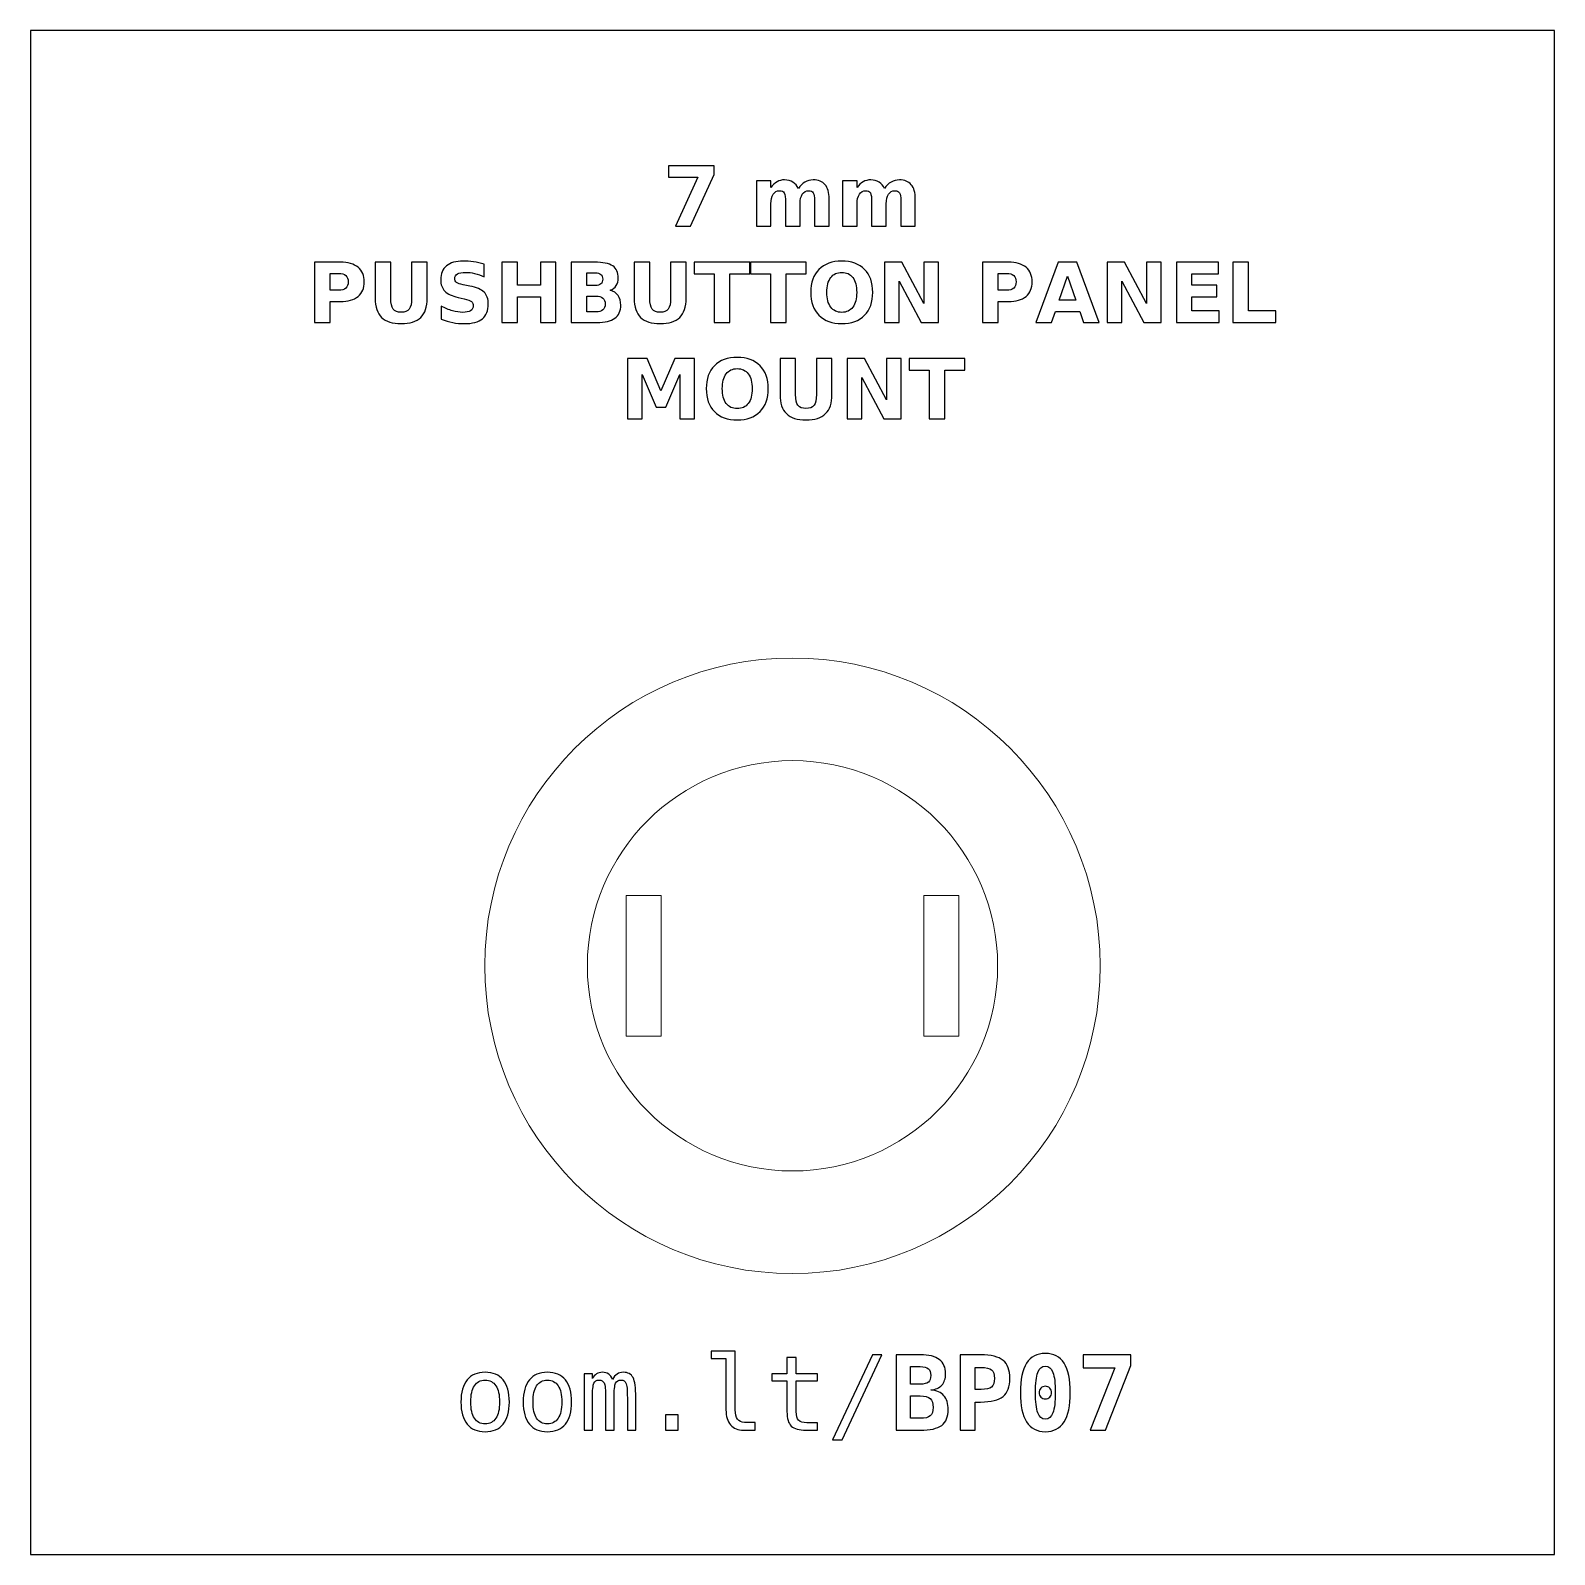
# Model space of a CAD drawing. Header units: centimetres. Extents: x -11.8 to -9.2, y -16.15 to -13.55.
import ezdxf

# ---------------------------------------------------------------- set-up
doc = ezdxf.new("R2010")
doc.units = ezdxf.units.CM
doc.header["$MEASUREMENT"] = 0
doc.layers.add('Layer 1', color=7, linetype='Continuous')

msp = doc.modelspace()

# ---------------------------------------------------------------- linework, layer by layer
at = {"layer": 'Layer 1', "color": 7}
msp.add_lwpolyline([(-11.8, -16.15), (-9.2, -16.15), (-9.2, -13.55), (-11.8, -13.55), (-11.8, -16.15)], close=True, dxfattribs=at)
at = {"layer": 'Layer 1', "lineweight": 20}
for points in [[(-10.78401, -15.26568), (-10.72401, -15.26568), (-10.72401, -15.02568), (-10.78401, -15.02568), (-10.78401, -15.26568)], [(-10.27601, -15.26569), (-10.21601, -15.26569), (-10.21601, -15.02569), (-10.27601, -15.02569), (-10.27601, -15.26569)]]:
    msp.add_lwpolyline(points, close=True, dxfattribs=at)
at = {"layer": 'Layer 1', "color": 250, "lineweight": 20}
for major_axis in [(0, 0.525), (0, 0.35)]:
    msp.add_ellipse((-10.50001, -15.14567), major_axis=major_axis, ratio=1, dxfattribs=at)
at = {"layer": 'Layer 1', "color": 250}
for points, knots in [([(-10.71127, -13.78102), (-10.71127, -13.78102), (-10.63375, -13.78102), (-10.63375, -13.78102), (-10.63375, -13.78102), (-10.63375, -13.78102), (-10.63375, -13.79598), (-10.63375, -13.79598), (-10.63375, -13.79598), (-10.63375, -13.79598), (-10.67385, -13.88389), (-10.67385, -13.88389), (-10.67385, -13.88389), (-10.67385, -13.88389), (-10.6997, -13.88389), (-10.6997, -13.88389), (-10.6997, -13.88389), (-10.6997, -13.88389), (-10.66172, -13.80052), (-10.66172, -13.80052), (-10.66172, -13.80052), (-10.66172, -13.80052), (-10.71127, -13.80052), (-10.71127, -13.80052), (-10.71127, -13.80052), (-10.71127, -13.80052), (-10.71127, -13.78102), (-10.71127, -13.78102)], [0, 0, 0, 0, 0.1428571, 0.1428571, 0.1428571, 0.1428571, 0.2857143, 0.2857143, 0.2857143, 0.2857143, 0.4285714, 0.4285714, 0.4285714, 0.4285714, 0.5714286, 0.5714286, 0.5714286, 0.5714286, 0.7142857, 0.7142857, 0.7142857, 0.7142857, 0.8571429, 0.8571429, 0.8571429, 0.8571429, 1, 1, 1, 1]), ([(-10.49001, -13.81954), (-10.48688, -13.81477), (-10.48319, -13.81112), (-10.47888, -13.80863), (-10.47888, -13.80863), (-10.47458, -13.80611), (-10.46988, -13.80487), (-10.46473, -13.80487), (-10.46473, -13.80487), (-10.45586, -13.80487), (-10.44911, -13.8076), (-10.44448, -13.81308), (-10.44448, -13.81308), (-10.43984, -13.81853), (-10.43751, -13.82648), (-10.43751, -13.8369), (-10.43751, -13.8369), (-10.43751, -13.8369), (-10.43751, -13.88389), (-10.43751, -13.88389), (-10.43751, -13.88389), (-10.43751, -13.88389), (-10.46233, -13.88389), (-10.46233, -13.88389), (-10.46233, -13.88389), (-10.46233, -13.88389), (-10.46233, -13.84365), (-10.46233, -13.84365), (-10.46233, -13.84365), (-10.46228, -13.84306), (-10.46226, -13.84245), (-10.46223, -13.84179), (-10.46223, -13.84179), (-10.46221, -13.84116), (-10.46219, -13.84024), (-10.46219, -13.83904), (-10.46219, -13.83904), (-10.46219, -13.83358), (-10.46298, -13.82961), (-10.46461, -13.82716), (-10.46461, -13.82716), (-10.46621, -13.82469), (-10.46879, -13.82347), (-10.47237, -13.82347), (-10.47237, -13.82347), (-10.47707, -13.82347), (-10.48067, -13.8254), (-10.48323, -13.82926), (-10.48323, -13.82926), (-10.48577, -13.83311), (-10.48709, -13.83869), (-10.48719, -13.846), (-10.48719, -13.846), (-10.48719, -13.846), (-10.48719, -13.88389), (-10.48719, -13.88389), (-10.48719, -13.88389), (-10.48719, -13.88389), (-10.512, -13.88389), (-10.512, -13.88389), (-10.512, -13.88389), (-10.512, -13.88389), (-10.512, -13.84365), (-10.512, -13.84365), (-10.512, -13.84365), (-10.512, -13.83511), (-10.51273, -13.82961), (-10.51421, -13.82716), (-10.51421, -13.82716), (-10.51567, -13.82469), (-10.51828, -13.82347), (-10.52204, -13.82347), (-10.52204, -13.82347), (-10.52679, -13.82347), (-10.53044, -13.82542), (-10.533, -13.8293), (-10.533, -13.8293), (-10.53556, -13.83318), (-10.53686, -13.83871), (-10.53686, -13.84593), (-10.53686, -13.84593), (-10.53686, -13.84593), (-10.53686, -13.88389), (-10.53686, -13.88389), (-10.53686, -13.88389), (-10.53686, -13.88389), (-10.56167, -13.88389), (-10.56167, -13.88389), (-10.56167, -13.88389), (-10.56167, -13.88389), (-10.56167, -13.80673), (-10.56167, -13.80673), (-10.56167, -13.80673), (-10.56167, -13.80673), (-10.53686, -13.80673), (-10.53686, -13.80673), (-10.53686, -13.80673), (-10.53686, -13.80673), (-10.53686, -13.81804), (-10.53686, -13.81804), (-10.53686, -13.81804), (-10.53382, -13.81366), (-10.53034, -13.8104), (-10.52641, -13.80818), (-10.52641, -13.80818), (-10.52249, -13.80597), (-10.51816, -13.80487), (-10.51343, -13.80487), (-10.51343, -13.80487), (-10.50812, -13.80487), (-10.50339, -13.80616), (-10.49932, -13.80873), (-10.49932, -13.80873), (-10.49523, -13.81131), (-10.49212, -13.81491), (-10.49001, -13.81954)], [0, 0, 0, 0, 0.0344828, 0.0344828, 0.0344828, 0.0344828, 0.0689655, 0.0689655, 0.0689655, 0.0689655, 0.1034483, 0.1034483, 0.1034483, 0.1034483, 0.137931, 0.137931, 0.137931, 0.137931, 0.1724138, 0.1724138, 0.1724138, 0.1724138, 0.2068966, 0.2068966, 0.2068966, 0.2068966, 0.2413793, 0.2413793, 0.2413793, 0.2413793, 0.2758621, 0.2758621, 0.2758621, 0.2758621, 0.3103448, 0.3103448, 0.3103448, 0.3103448, 0.3448276, 0.3448276, 0.3448276, 0.3448276, 0.3793103, 0.3793103, 0.3793103, 0.3793103, 0.4137931, 0.4137931, 0.4137931, 0.4137931, 0.4482759, 0.4482759, 0.4482759, 0.4482759, 0.4827586, 0.4827586, 0.4827586, 0.4827586, 0.5172414, 0.5172414, 0.5172414, 0.5172414, 0.5517241, 0.5517241, 0.5517241, 0.5517241, 0.5862069, 0.5862069, 0.5862069, 0.5862069, 0.6206897, 0.6206897, 0.6206897, 0.6206897, 0.6551724, 0.6551724, 0.6551724, 0.6551724, 0.6896552, 0.6896552, 0.6896552, 0.6896552, 0.7241379, 0.7241379, 0.7241379, 0.7241379, 0.7586207, 0.7586207, 0.7586207, 0.7586207, 0.7931034, 0.7931034, 0.7931034, 0.7931034, 0.8275862, 0.8275862, 0.8275862, 0.8275862, 0.862069, 0.862069, 0.862069, 0.862069, 0.8965517, 0.8965517, 0.8965517, 0.8965517, 0.9310345, 0.9310345, 0.9310345, 0.9310345, 0.9655172, 0.9655172, 0.9655172, 0.9655172, 1, 1, 1, 1]), ([(-10.34297, -13.81954), (-10.33984, -13.81477), (-10.33615, -13.81112), (-10.33184, -13.80863), (-10.33184, -13.80863), (-10.32754, -13.80611), (-10.32284, -13.80487), (-10.31769, -13.80487), (-10.31769, -13.80487), (-10.30882, -13.80487), (-10.30207, -13.8076), (-10.29744, -13.81308), (-10.29744, -13.81308), (-10.2928, -13.81853), (-10.29047, -13.82648), (-10.29047, -13.8369), (-10.29047, -13.8369), (-10.29047, -13.8369), (-10.29047, -13.88389), (-10.29047, -13.88389), (-10.29047, -13.88389), (-10.29047, -13.88389), (-10.31529, -13.88389), (-10.31529, -13.88389), (-10.31529, -13.88389), (-10.31529, -13.88389), (-10.31529, -13.84365), (-10.31529, -13.84365), (-10.31529, -13.84365), (-10.31524, -13.84306), (-10.31522, -13.84245), (-10.31519, -13.84179), (-10.31519, -13.84179), (-10.31517, -13.84116), (-10.31515, -13.84024), (-10.31515, -13.83904), (-10.31515, -13.83904), (-10.31515, -13.83358), (-10.31594, -13.82961), (-10.31757, -13.82716), (-10.31757, -13.82716), (-10.31917, -13.82469), (-10.32175, -13.82347), (-10.32533, -13.82347), (-10.32533, -13.82347), (-10.33003, -13.82347), (-10.33363, -13.8254), (-10.33619, -13.82926), (-10.33619, -13.82926), (-10.33873, -13.83311), (-10.34005, -13.83869), (-10.34015, -13.846), (-10.34015, -13.846), (-10.34015, -13.846), (-10.34015, -13.88389), (-10.34015, -13.88389), (-10.34015, -13.88389), (-10.34015, -13.88389), (-10.36496, -13.88389), (-10.36496, -13.88389), (-10.36496, -13.88389), (-10.36496, -13.88389), (-10.36496, -13.84365), (-10.36496, -13.84365), (-10.36496, -13.84365), (-10.36496, -13.83511), (-10.36569, -13.82961), (-10.36717, -13.82716), (-10.36717, -13.82716), (-10.36863, -13.82469), (-10.37124, -13.82347), (-10.375, -13.82347), (-10.375, -13.82347), (-10.37975, -13.82347), (-10.3834, -13.82542), (-10.38596, -13.8293), (-10.38596, -13.8293), (-10.38852, -13.83318), (-10.38982, -13.83871), (-10.38982, -13.84593), (-10.38982, -13.84593), (-10.38982, -13.84593), (-10.38982, -13.88389), (-10.38982, -13.88389), (-10.38982, -13.88389), (-10.38982, -13.88389), (-10.41463, -13.88389), (-10.41463, -13.88389), (-10.41463, -13.88389), (-10.41463, -13.88389), (-10.41463, -13.80673), (-10.41463, -13.80673), (-10.41463, -13.80673), (-10.41463, -13.80673), (-10.38982, -13.80673), (-10.38982, -13.80673), (-10.38982, -13.80673), (-10.38982, -13.80673), (-10.38982, -13.81804), (-10.38982, -13.81804), (-10.38982, -13.81804), (-10.38678, -13.81366), (-10.3833, -13.8104), (-10.37937, -13.80818), (-10.37937, -13.80818), (-10.37545, -13.80597), (-10.37112, -13.80487), (-10.36639, -13.80487), (-10.36639, -13.80487), (-10.36108, -13.80487), (-10.35635, -13.80616), (-10.35228, -13.80873), (-10.35228, -13.80873), (-10.34819, -13.81131), (-10.34508, -13.81491), (-10.34297, -13.81954)], [0, 0, 0, 0, 0.0344828, 0.0344828, 0.0344828, 0.0344828, 0.0689655, 0.0689655, 0.0689655, 0.0689655, 0.1034483, 0.1034483, 0.1034483, 0.1034483, 0.137931, 0.137931, 0.137931, 0.137931, 0.1724138, 0.1724138, 0.1724138, 0.1724138, 0.2068966, 0.2068966, 0.2068966, 0.2068966, 0.2413793, 0.2413793, 0.2413793, 0.2413793, 0.2758621, 0.2758621, 0.2758621, 0.2758621, 0.3103448, 0.3103448, 0.3103448, 0.3103448, 0.3448276, 0.3448276, 0.3448276, 0.3448276, 0.3793103, 0.3793103, 0.3793103, 0.3793103, 0.4137931, 0.4137931, 0.4137931, 0.4137931, 0.4482759, 0.4482759, 0.4482759, 0.4482759, 0.4827586, 0.4827586, 0.4827586, 0.4827586, 0.5172414, 0.5172414, 0.5172414, 0.5172414, 0.5517241, 0.5517241, 0.5517241, 0.5517241, 0.5862069, 0.5862069, 0.5862069, 0.5862069, 0.6206897, 0.6206897, 0.6206897, 0.6206897, 0.6551724, 0.6551724, 0.6551724, 0.6551724, 0.6896552, 0.6896552, 0.6896552, 0.6896552, 0.7241379, 0.7241379, 0.7241379, 0.7241379, 0.7586207, 0.7586207, 0.7586207, 0.7586207, 0.7931034, 0.7931034, 0.7931034, 0.7931034, 0.8275862, 0.8275862, 0.8275862, 0.8275862, 0.862069, 0.862069, 0.862069, 0.862069, 0.8965517, 0.8965517, 0.8965517, 0.8965517, 0.9310345, 0.9310345, 0.9310345, 0.9310345, 0.9655172, 0.9655172, 0.9655172, 0.9655172, 1, 1, 1, 1]), ([(-11.31533, -13.94527), (-11.31533, -13.94527), (-11.27131, -13.94527), (-11.27131, -13.94527), (-11.27131, -13.94527), (-11.25821, -13.94527), (-11.24816, -13.94819), (-11.24115, -13.954), (-11.24115, -13.954), (-11.23415, -13.95981), (-11.23064, -13.96808), (-11.23064, -13.97883), (-11.23064, -13.97883), (-11.23064, -13.9896), (-11.23415, -13.9979), (-11.24115, -14.00371), (-11.24115, -14.00371), (-11.24816, -14.00952), (-11.25821, -14.01244), (-11.27131, -14.01244), (-11.27131, -14.01244), (-11.27131, -14.01244), (-11.2888, -14.01244), (-11.2888, -14.01244), (-11.2888, -14.01244), (-11.2888, -14.01244), (-11.2888, -14.04814), (-11.2888, -14.04814), (-11.2888, -14.04814), (-11.2888, -14.04814), (-11.31533, -14.04814), (-11.31533, -14.04814), (-11.31533, -14.04814), (-11.31533, -14.04814), (-11.31533, -13.94527), (-11.31533, -13.94527)], [0, 0, 0, 0, 0.1111111, 0.1111111, 0.1111111, 0.1111111, 0.2222222, 0.2222222, 0.2222222, 0.2222222, 0.3333333, 0.3333333, 0.3333333, 0.3333333, 0.4444444, 0.4444444, 0.4444444, 0.4444444, 0.5555556, 0.5555556, 0.5555556, 0.5555556, 0.6666667, 0.6666667, 0.6666667, 0.6666667, 0.7777778, 0.7777778, 0.7777778, 0.7777778, 0.8888889, 0.8888889, 0.8888889, 0.8888889, 1, 1, 1, 1]), ([(-11.21192, -13.94527), (-11.21192, -13.94527), (-11.18539, -13.94527), (-11.18539, -13.94527), (-11.18539, -13.94527), (-11.18539, -13.94527), (-11.18539, -14.00694), (-11.18539, -14.00694), (-11.18539, -14.00694), (-11.18539, -14.01543), (-11.18401, -14.02152), (-11.18123, -14.02516), (-11.18123, -14.02516), (-11.17845, -14.02881), (-11.17392, -14.03064), (-11.16761, -14.03064), (-11.16761, -14.03064), (-11.16126, -14.03064), (-11.1567, -14.02881), (-11.15393, -14.02516), (-11.15393, -14.02516), (-11.15115, -14.02152), (-11.14976, -14.01543), (-11.14976, -14.00694), (-11.14976, -14.00694), (-11.14976, -14.00694), (-11.14976, -13.94527), (-11.14976, -13.94527), (-11.14976, -13.94527), (-11.14976, -13.94527), (-11.12323, -13.94527), (-11.12323, -13.94527), (-11.12323, -13.94527), (-11.12323, -13.94527), (-11.12323, -14.00694), (-11.12323, -14.00694), (-11.12323, -14.00694), (-11.12323, -14.02149), (-11.12688, -14.03234), (-11.13419, -14.03946), (-11.13419, -14.03946), (-11.14148, -14.04659), (-11.15263, -14.05014), (-11.16761, -14.05014), (-11.16761, -14.05014), (-11.18255, -14.05014), (-11.19367, -14.04659), (-11.20096, -14.03946), (-11.20096, -14.03946), (-11.20828, -14.03234), (-11.21192, -14.02149), (-11.21192, -14.00694), (-11.21192, -14.00694), (-11.21192, -14.00694), (-11.21192, -13.94527), (-11.21192, -13.94527)], [0, 0, 0, 0, 0.0714286, 0.0714286, 0.0714286, 0.0714286, 0.1428571, 0.1428571, 0.1428571, 0.1428571, 0.2142857, 0.2142857, 0.2142857, 0.2142857, 0.2857143, 0.2857143, 0.2857143, 0.2857143, 0.3571429, 0.3571429, 0.3571429, 0.3571429, 0.4285714, 0.4285714, 0.4285714, 0.4285714, 0.5, 0.5, 0.5, 0.5, 0.5714286, 0.5714286, 0.5714286, 0.5714286, 0.6428571, 0.6428571, 0.6428571, 0.6428571, 0.7142857, 0.7142857, 0.7142857, 0.7142857, 0.7857143, 0.7857143, 0.7857143, 0.7857143, 0.8571429, 0.8571429, 0.8571429, 0.8571429, 0.9285714, 0.9285714, 0.9285714, 0.9285714, 1, 1, 1, 1]), ([(-11.02575, -13.94852), (-11.02575, -13.94852), (-11.02575, -13.97027), (-11.02575, -13.97027), (-11.02575, -13.97027), (-11.0314, -13.96775), (-11.03692, -13.96585), (-11.04228, -13.96456), (-11.04228, -13.96456), (-11.04767, -13.96326), (-11.05275, -13.96263), (-11.05752, -13.96263), (-11.05752, -13.96263), (-11.06385, -13.96263), (-11.06855, -13.9635), (-11.07159, -13.96524), (-11.07159, -13.96524), (-11.07462, -13.967), (-11.07613, -13.96971), (-11.07613, -13.97338), (-11.07613, -13.97338), (-11.07613, -13.97613), (-11.07512, -13.97829), (-11.07307, -13.97982), (-11.07307, -13.97982), (-11.07102, -13.98135), (-11.06731, -13.98269), (-11.06192, -13.98379), (-11.06192, -13.98379), (-11.06192, -13.98379), (-11.05063, -13.98605), (-11.05063, -13.98605), (-11.05063, -13.98605), (-11.03918, -13.98836), (-11.03107, -13.99184), (-11.02625, -13.99654), (-11.02625, -13.99654), (-11.02142, -14.00122), (-11.019, -14.00788), (-11.019, -14.01651), (-11.019, -14.01651), (-11.019, -14.02787), (-11.02236, -14.03631), (-11.02909, -14.04184), (-11.02909, -14.04184), (-11.03582, -14.04736), (-11.04609, -14.05014), (-11.05992, -14.05014), (-11.05992, -14.05014), (-11.06646, -14.05014), (-11.073, -14.04953), (-11.07956, -14.04828), (-11.07956, -14.04828), (-11.08612, -14.04703), (-11.09271, -14.0452), (-11.09927, -14.04278), (-11.09927, -14.04278), (-11.09927, -14.04278), (-11.09927, -14.02039), (-11.09927, -14.02039), (-11.09927, -14.02039), (-11.09271, -14.02387), (-11.08636, -14.0265), (-11.08022, -14.02827), (-11.08022, -14.02827), (-11.07408, -14.03003), (-11.06818, -14.03092), (-11.06249, -14.03092), (-11.06249, -14.03092), (-11.0567, -14.03092), (-11.05226, -14.02996), (-11.04918, -14.02803), (-11.04918, -14.02803), (-11.04609, -14.0261), (-11.04457, -14.02335), (-11.04457, -14.01975), (-11.04457, -14.01975), (-11.04457, -14.01655), (-11.0456, -14.01406), (-11.04769, -14.01232), (-11.04769, -14.01232), (-11.04979, -14.01058), (-11.05395, -14.00901), (-11.06021, -14.00764), (-11.06021, -14.00764), (-11.06021, -14.00764), (-11.07048, -14.00536), (-11.07048, -14.00536), (-11.07048, -14.00536), (-11.08076, -14.00315), (-11.08829, -13.99965), (-11.09304, -13.99482), (-11.09304, -13.99482), (-11.09779, -13.99), (-11.10016, -13.98349), (-11.10016, -13.97533), (-11.10016, -13.97533), (-11.10016, -13.96507), (-11.09685, -13.95719), (-11.09024, -13.95169), (-11.09024, -13.95169), (-11.08363, -13.94616), (-11.07413, -13.94341), (-11.06171, -13.94341), (-11.06171, -13.94341), (-11.05607, -13.94341), (-11.05026, -13.94384), (-11.04428, -13.94468), (-11.04428, -13.94468), (-11.03831, -13.94553), (-11.03213, -13.9468), (-11.02575, -13.94852)], [0, 0, 0, 0, 0.0357143, 0.0357143, 0.0357143, 0.0357143, 0.0714286, 0.0714286, 0.0714286, 0.0714286, 0.1071429, 0.1071429, 0.1071429, 0.1071429, 0.1428571, 0.1428571, 0.1428571, 0.1428571, 0.1785714, 0.1785714, 0.1785714, 0.1785714, 0.2142857, 0.2142857, 0.2142857, 0.2142857, 0.25, 0.25, 0.25, 0.25, 0.2857143, 0.2857143, 0.2857143, 0.2857143, 0.3214286, 0.3214286, 0.3214286, 0.3214286, 0.3571429, 0.3571429, 0.3571429, 0.3571429, 0.3928571, 0.3928571, 0.3928571, 0.3928571, 0.4285714, 0.4285714, 0.4285714, 0.4285714, 0.4642857, 0.4642857, 0.4642857, 0.4642857, 0.5, 0.5, 0.5, 0.5, 0.5357143, 0.5357143, 0.5357143, 0.5357143, 0.5714286, 0.5714286, 0.5714286, 0.5714286, 0.6071429, 0.6071429, 0.6071429, 0.6071429, 0.6428571, 0.6428571, 0.6428571, 0.6428571, 0.6785714, 0.6785714, 0.6785714, 0.6785714, 0.7142857, 0.7142857, 0.7142857, 0.7142857, 0.75, 0.75, 0.75, 0.75, 0.7857143, 0.7857143, 0.7857143, 0.7857143, 0.8214286, 0.8214286, 0.8214286, 0.8214286, 0.8571429, 0.8571429, 0.8571429, 0.8571429, 0.8928571, 0.8928571, 0.8928571, 0.8928571, 0.9285714, 0.9285714, 0.9285714, 0.9285714, 0.9642857, 0.9642857, 0.9642857, 0.9642857, 1, 1, 1, 1]), ([(-10.99572, -13.94527), (-10.99572, -13.94527), (-10.96919, -13.94527), (-10.96919, -13.94527), (-10.96919, -13.94527), (-10.96919, -13.94527), (-10.96919, -13.98448), (-10.96919, -13.98448), (-10.96919, -13.98448), (-10.96919, -13.98448), (-10.93006, -13.98448), (-10.93006, -13.98448), (-10.93006, -13.98448), (-10.93006, -13.98448), (-10.93006, -13.94527), (-10.93006, -13.94527), (-10.93006, -13.94527), (-10.93006, -13.94527), (-10.90353, -13.94527), (-10.90353, -13.94527), (-10.90353, -13.94527), (-10.90353, -13.94527), (-10.90353, -14.04814), (-10.90353, -14.04814), (-10.90353, -14.04814), (-10.90353, -14.04814), (-10.93006, -14.04814), (-10.93006, -14.04814), (-10.93006, -14.04814), (-10.93006, -14.04814), (-10.93006, -14.00454), (-10.93006, -14.00454), (-10.93006, -14.00454), (-10.93006, -14.00454), (-10.96919, -14.00454), (-10.96919, -14.00454), (-10.96919, -14.00454), (-10.96919, -14.00454), (-10.96919, -14.04814), (-10.96919, -14.04814), (-10.96919, -14.04814), (-10.96919, -14.04814), (-10.99572, -14.04814), (-10.99572, -14.04814), (-10.99572, -14.04814), (-10.99572, -14.04814), (-10.99572, -13.94527), (-10.99572, -13.94527)], [0, 0, 0, 0, 0.0833333, 0.0833333, 0.0833333, 0.0833333, 0.1666667, 0.1666667, 0.1666667, 0.1666667, 0.25, 0.25, 0.25, 0.25, 0.3333333, 0.3333333, 0.3333333, 0.3333333, 0.4166667, 0.4166667, 0.4166667, 0.4166667, 0.5, 0.5, 0.5, 0.5, 0.5833333, 0.5833333, 0.5833333, 0.5833333, 0.6666667, 0.6666667, 0.6666667, 0.6666667, 0.75, 0.75, 0.75, 0.75, 0.8333333, 0.8333333, 0.8333333, 0.8333333, 0.9166667, 0.9166667, 0.9166667, 0.9166667, 1, 1, 1, 1]), ([(-10.81086, -13.99308), (-10.80517, -13.99473), (-10.80075, -13.99779), (-10.79762, -14.00226), (-10.79762, -14.00226), (-10.79449, -14.0067), (-10.79294, -14.01218), (-10.79294, -14.01865), (-10.79294, -14.01865), (-10.79294, -14.02857), (-10.79631, -14.03596), (-10.80301, -14.04083), (-10.80301, -14.04083), (-10.80971, -14.04569), (-10.81992, -14.04814), (-10.83361, -14.04814), (-10.83361, -14.04814), (-10.83361, -14.04814), (-10.87763, -14.04814), (-10.87763, -14.04814), (-10.87763, -14.04814), (-10.87763, -14.04814), (-10.87763, -13.94527), (-10.87763, -13.94527), (-10.87763, -13.94527), (-10.87763, -13.94527), (-10.83781, -13.94527), (-10.83781, -13.94527), (-10.83781, -13.94527), (-10.82352, -13.94527), (-10.81317, -13.94743), (-10.80677, -13.95174), (-10.80677, -13.95174), (-10.80035, -13.95607), (-10.79715, -13.96298), (-10.79715, -13.97248), (-10.79715, -13.97248), (-10.79715, -13.97749), (-10.79833, -13.98175), (-10.80066, -13.98528), (-10.80066, -13.98528), (-10.80301, -13.98878), (-10.80639, -13.99139), (-10.81086, -13.99308)], [0, 0, 0, 0, 0.0909091, 0.0909091, 0.0909091, 0.0909091, 0.1818182, 0.1818182, 0.1818182, 0.1818182, 0.2727273, 0.2727273, 0.2727273, 0.2727273, 0.3636364, 0.3636364, 0.3636364, 0.3636364, 0.4545455, 0.4545455, 0.4545455, 0.4545455, 0.5454545, 0.5454545, 0.5454545, 0.5454545, 0.6363636, 0.6363636, 0.6363636, 0.6363636, 0.7272727, 0.7272727, 0.7272727, 0.7272727, 0.8181818, 0.8181818, 0.8181818, 0.8181818, 0.9090909, 0.9090909, 0.9090909, 0.9090909, 1, 1, 1, 1]), ([(-10.77008, -13.94527), (-10.77008, -13.94527), (-10.74355, -13.94527), (-10.74355, -13.94527), (-10.74355, -13.94527), (-10.74355, -13.94527), (-10.74355, -14.00694), (-10.74355, -14.00694), (-10.74355, -14.00694), (-10.74355, -14.01543), (-10.74217, -14.02152), (-10.73939, -14.02516), (-10.73939, -14.02516), (-10.73661, -14.02881), (-10.73208, -14.03064), (-10.72577, -14.03064), (-10.72577, -14.03064), (-10.71942, -14.03064), (-10.71486, -14.02881), (-10.71209, -14.02516), (-10.71209, -14.02516), (-10.70931, -14.02152), (-10.70792, -14.01543), (-10.70792, -14.00694), (-10.70792, -14.00694), (-10.70792, -14.00694), (-10.70792, -13.94527), (-10.70792, -13.94527), (-10.70792, -13.94527), (-10.70792, -13.94527), (-10.68139, -13.94527), (-10.68139, -13.94527), (-10.68139, -13.94527), (-10.68139, -13.94527), (-10.68139, -14.00694), (-10.68139, -14.00694), (-10.68139, -14.00694), (-10.68139, -14.02149), (-10.68504, -14.03234), (-10.69235, -14.03946), (-10.69235, -14.03946), (-10.69964, -14.04659), (-10.71079, -14.05014), (-10.72577, -14.05014), (-10.72577, -14.05014), (-10.74071, -14.05014), (-10.75183, -14.04659), (-10.75912, -14.03946), (-10.75912, -14.03946), (-10.76644, -14.03234), (-10.77008, -14.02149), (-10.77008, -14.00694), (-10.77008, -14.00694), (-10.77008, -14.00694), (-10.77008, -13.94527), (-10.77008, -13.94527)], [0, 0, 0, 0, 0.0714286, 0.0714286, 0.0714286, 0.0714286, 0.1428571, 0.1428571, 0.1428571, 0.1428571, 0.2142857, 0.2142857, 0.2142857, 0.2142857, 0.2857143, 0.2857143, 0.2857143, 0.2857143, 0.3571429, 0.3571429, 0.3571429, 0.3571429, 0.4285714, 0.4285714, 0.4285714, 0.4285714, 0.5, 0.5, 0.5, 0.5, 0.5714286, 0.5714286, 0.5714286, 0.5714286, 0.6428571, 0.6428571, 0.6428571, 0.6428571, 0.7142857, 0.7142857, 0.7142857, 0.7142857, 0.7857143, 0.7857143, 0.7857143, 0.7857143, 0.8571429, 0.8571429, 0.8571429, 0.8571429, 0.9285714, 0.9285714, 0.9285714, 0.9285714, 1, 1, 1, 1]), ([(-10.66778, -13.94527), (-10.66778, -13.94527), (-10.57298, -13.94527), (-10.57298, -13.94527), (-10.57298, -13.94527), (-10.57298, -13.94527), (-10.57298, -13.96533), (-10.57298, -13.96533), (-10.57298, -13.96533), (-10.57298, -13.96533), (-10.60708, -13.96533), (-10.60708, -13.96533), (-10.60708, -13.96533), (-10.60708, -13.96533), (-10.60708, -14.04814), (-10.60708, -14.04814), (-10.60708, -14.04814), (-10.60708, -14.04814), (-10.63361, -14.04814), (-10.63361, -14.04814), (-10.63361, -14.04814), (-10.63361, -14.04814), (-10.63361, -13.96533), (-10.63361, -13.96533), (-10.63361, -13.96533), (-10.63361, -13.96533), (-10.66778, -13.96533), (-10.66778, -13.96533), (-10.66778, -13.96533), (-10.66778, -13.96533), (-10.66778, -13.94527), (-10.66778, -13.94527)], [0, 0, 0, 0, 0.125, 0.125, 0.125, 0.125, 0.25, 0.25, 0.25, 0.25, 0.375, 0.375, 0.375, 0.375, 0.5, 0.5, 0.5, 0.5, 0.625, 0.625, 0.625, 0.625, 0.75, 0.75, 0.75, 0.75, 0.875, 0.875, 0.875, 0.875, 1, 1, 1, 1]), ([(-10.57152, -13.94527), (-10.57152, -13.94527), (-10.47672, -13.94527), (-10.47672, -13.94527), (-10.47672, -13.94527), (-10.47672, -13.94527), (-10.47672, -13.96533), (-10.47672, -13.96533), (-10.47672, -13.96533), (-10.47672, -13.96533), (-10.51082, -13.96533), (-10.51082, -13.96533), (-10.51082, -13.96533), (-10.51082, -13.96533), (-10.51082, -14.04814), (-10.51082, -14.04814), (-10.51082, -14.04814), (-10.51082, -14.04814), (-10.53735, -14.04814), (-10.53735, -14.04814), (-10.53735, -14.04814), (-10.53735, -14.04814), (-10.53735, -13.96533), (-10.53735, -13.96533), (-10.53735, -13.96533), (-10.53735, -13.96533), (-10.57152, -13.96533), (-10.57152, -13.96533), (-10.57152, -13.96533), (-10.57152, -13.96533), (-10.57152, -13.94527), (-10.57152, -13.94527)], [0, 0, 0, 0, 0.125, 0.125, 0.125, 0.125, 0.25, 0.25, 0.25, 0.25, 0.375, 0.375, 0.375, 0.375, 0.5, 0.5, 0.5, 0.5, 0.625, 0.625, 0.625, 0.625, 0.75, 0.75, 0.75, 0.75, 0.875, 0.875, 0.875, 0.875, 1, 1, 1, 1]), ([(-10.41599, -13.94341), (-10.39946, -13.94341), (-10.3865, -13.94814), (-10.37714, -13.95762), (-10.37714, -13.95762), (-10.36776, -13.96707), (-10.36308, -13.98012), (-10.36308, -13.9968), (-10.36308, -13.9968), (-10.36308, -14.01343), (-10.36776, -14.02648), (-10.37714, -14.03593), (-10.37714, -14.03593), (-10.3865, -14.04541), (-10.39946, -14.05014), (-10.41599, -14.05014), (-10.41599, -14.05014), (-10.43248, -14.05014), (-10.44541, -14.04541), (-10.45482, -14.03593), (-10.45482, -14.03593), (-10.4642, -14.02648), (-10.46891, -14.01343), (-10.46891, -13.9968), (-10.46891, -13.9968), (-10.46891, -13.98012), (-10.4642, -13.96707), (-10.45482, -13.95762), (-10.45482, -13.95762), (-10.44541, -13.94814), (-10.43248, -13.94341), (-10.41599, -13.94341)], [0, 0, 0, 0, 0.125, 0.125, 0.125, 0.125, 0.25, 0.25, 0.25, 0.25, 0.375, 0.375, 0.375, 0.375, 0.5, 0.5, 0.5, 0.5, 0.625, 0.625, 0.625, 0.625, 0.75, 0.75, 0.75, 0.75, 0.875, 0.875, 0.875, 0.875, 1, 1, 1, 1]), ([(-10.34301, -13.94527), (-10.34301, -13.94527), (-10.31338, -13.94527), (-10.31338, -13.94527), (-10.31338, -13.94527), (-10.31338, -13.94527), (-10.27596, -14.01583), (-10.27596, -14.01583), (-10.27596, -14.01583), (-10.27596, -14.01583), (-10.27596, -13.94527), (-10.27596, -13.94527), (-10.27596, -13.94527), (-10.27596, -13.94527), (-10.25082, -13.94527), (-10.25082, -13.94527), (-10.25082, -13.94527), (-10.25082, -13.94527), (-10.25082, -14.04814), (-10.25082, -14.04814), (-10.25082, -14.04814), (-10.25082, -14.04814), (-10.28045, -14.04814), (-10.28045, -14.04814), (-10.28045, -14.04814), (-10.28045, -14.04814), (-10.31787, -13.97758), (-10.31787, -13.97758), (-10.31787, -13.97758), (-10.31787, -13.97758), (-10.31787, -14.04814), (-10.31787, -14.04814), (-10.31787, -14.04814), (-10.31787, -14.04814), (-10.34301, -14.04814), (-10.34301, -14.04814), (-10.34301, -14.04814), (-10.34301, -14.04814), (-10.34301, -13.94527), (-10.34301, -13.94527)], [0, 0, 0, 0, 0.1, 0.1, 0.1, 0.1, 0.2, 0.2, 0.2, 0.2, 0.3, 0.3, 0.3, 0.3, 0.4, 0.4, 0.4, 0.4, 0.5, 0.5, 0.5, 0.5, 0.6, 0.6, 0.6, 0.6, 0.7, 0.7, 0.7, 0.7, 0.8, 0.8, 0.8, 0.8, 0.9, 0.9, 0.9, 0.9, 1, 1, 1, 1]), ([(-10.17579, -13.94527), (-10.17579, -13.94527), (-10.13177, -13.94527), (-10.13177, -13.94527), (-10.13177, -13.94527), (-10.11867, -13.94527), (-10.10862, -13.94819), (-10.10161, -13.954), (-10.10161, -13.954), (-10.09461, -13.95981), (-10.0911, -13.96808), (-10.0911, -13.97883), (-10.0911, -13.97883), (-10.0911, -13.9896), (-10.09461, -13.9979), (-10.10161, -14.00371), (-10.10161, -14.00371), (-10.10862, -14.00952), (-10.11867, -14.01244), (-10.13177, -14.01244), (-10.13177, -14.01244), (-10.13177, -14.01244), (-10.14926, -14.01244), (-10.14926, -14.01244), (-10.14926, -14.01244), (-10.14926, -14.01244), (-10.14926, -14.04814), (-10.14926, -14.04814), (-10.14926, -14.04814), (-10.14926, -14.04814), (-10.17579, -14.04814), (-10.17579, -14.04814), (-10.17579, -14.04814), (-10.17579, -14.04814), (-10.17579, -13.94527), (-10.17579, -13.94527)], [0, 0, 0, 0, 0.1111111, 0.1111111, 0.1111111, 0.1111111, 0.2222222, 0.2222222, 0.2222222, 0.2222222, 0.3333333, 0.3333333, 0.3333333, 0.3333333, 0.4444444, 0.4444444, 0.4444444, 0.4444444, 0.5555556, 0.5555556, 0.5555556, 0.5555556, 0.6666667, 0.6666667, 0.6666667, 0.6666667, 0.7777778, 0.7777778, 0.7777778, 0.7777778, 0.8888889, 0.8888889, 0.8888889, 0.8888889, 1, 1, 1, 1]), ([(-10.00996, -14.02942), (-10.00996, -14.02942), (-10.05145, -14.02942), (-10.05145, -14.02942), (-10.05145, -14.02942), (-10.05145, -14.02942), (-10.05799, -14.04814), (-10.05799, -14.04814), (-10.05799, -14.04814), (-10.05799, -14.04814), (-10.08466, -14.04814), (-10.08466, -14.04814), (-10.08466, -14.04814), (-10.08466, -14.04814), (-10.04656, -13.94527), (-10.04656, -13.94527), (-10.04656, -13.94527), (-10.04656, -13.94527), (-10.01493, -13.94527), (-10.01493, -13.94527), (-10.01493, -13.94527), (-10.01493, -13.94527), (-9.97683, -14.04814), (-9.97683, -14.04814), (-9.97683, -14.04814), (-9.97683, -14.04814), (-10.0035, -14.04814), (-10.0035, -14.04814), (-10.0035, -14.04814), (-10.0035, -14.04814), (-10.00996, -14.02942), (-10.00996, -14.02942)], [0, 0, 0, 0, 0.125, 0.125, 0.125, 0.125, 0.25, 0.25, 0.25, 0.25, 0.375, 0.375, 0.375, 0.375, 0.5, 0.5, 0.5, 0.5, 0.625, 0.625, 0.625, 0.625, 0.75, 0.75, 0.75, 0.75, 0.875, 0.875, 0.875, 0.875, 1, 1, 1, 1]), ([(-9.96316, -13.94527), (-9.96316, -13.94527), (-9.93353, -13.94527), (-9.93353, -13.94527), (-9.93353, -13.94527), (-9.93353, -13.94527), (-9.89611, -14.01583), (-9.89611, -14.01583), (-9.89611, -14.01583), (-9.89611, -14.01583), (-9.89611, -13.94527), (-9.89611, -13.94527), (-9.89611, -13.94527), (-9.89611, -13.94527), (-9.87097, -13.94527), (-9.87097, -13.94527), (-9.87097, -13.94527), (-9.87097, -13.94527), (-9.87097, -14.04814), (-9.87097, -14.04814), (-9.87097, -14.04814), (-9.87097, -14.04814), (-9.9006, -14.04814), (-9.9006, -14.04814), (-9.9006, -14.04814), (-9.9006, -14.04814), (-9.93802, -13.97758), (-9.93802, -13.97758), (-9.93802, -13.97758), (-9.93802, -13.97758), (-9.93802, -14.04814), (-9.93802, -14.04814), (-9.93802, -14.04814), (-9.93802, -14.04814), (-9.96316, -14.04814), (-9.96316, -14.04814), (-9.96316, -14.04814), (-9.96316, -14.04814), (-9.96316, -13.94527), (-9.96316, -13.94527)], [0, 0, 0, 0, 0.1, 0.1, 0.1, 0.1, 0.2, 0.2, 0.2, 0.2, 0.3, 0.3, 0.3, 0.3, 0.4, 0.4, 0.4, 0.4, 0.5, 0.5, 0.5, 0.5, 0.6, 0.6, 0.6, 0.6, 0.7, 0.7, 0.7, 0.7, 0.8, 0.8, 0.8, 0.8, 0.9, 0.9, 0.9, 0.9, 1, 1, 1, 1]), ([(-9.84507, -13.94527), (-9.84507, -13.94527), (-9.77348, -13.94527), (-9.77348, -13.94527), (-9.77348, -13.94527), (-9.77348, -13.94527), (-9.77348, -13.96533), (-9.77348, -13.96533), (-9.77348, -13.96533), (-9.77348, -13.96533), (-9.81854, -13.96533), (-9.81854, -13.96533), (-9.81854, -13.96533), (-9.81854, -13.96533), (-9.81854, -13.98448), (-9.81854, -13.98448), (-9.81854, -13.98448), (-9.81854, -13.98448), (-9.77619, -13.98448), (-9.77619, -13.98448), (-9.77619, -13.98448), (-9.77619, -13.98448), (-9.77619, -14.00454), (-9.77619, -14.00454), (-9.77619, -14.00454), (-9.77619, -14.00454), (-9.81854, -14.00454), (-9.81854, -14.00454), (-9.81854, -14.00454), (-9.81854, -14.00454), (-9.81854, -14.02808), (-9.81854, -14.02808), (-9.81854, -14.02808), (-9.81854, -14.02808), (-9.77198, -14.02808), (-9.77198, -14.02808), (-9.77198, -14.02808), (-9.77198, -14.02808), (-9.77198, -14.04814), (-9.77198, -14.04814), (-9.77198, -14.04814), (-9.77198, -14.04814), (-9.84507, -14.04814), (-9.84507, -14.04814), (-9.84507, -14.04814), (-9.84507, -14.04814), (-9.84507, -13.94527), (-9.84507, -13.94527)], [0, 0, 0, 0, 0.0833333, 0.0833333, 0.0833333, 0.0833333, 0.1666667, 0.1666667, 0.1666667, 0.1666667, 0.25, 0.25, 0.25, 0.25, 0.3333333, 0.3333333, 0.3333333, 0.3333333, 0.4166667, 0.4166667, 0.4166667, 0.4166667, 0.5, 0.5, 0.5, 0.5, 0.5833333, 0.5833333, 0.5833333, 0.5833333, 0.6666667, 0.6666667, 0.6666667, 0.6666667, 0.75, 0.75, 0.75, 0.75, 0.8333333, 0.8333333, 0.8333333, 0.8333333, 0.9166667, 0.9166667, 0.9166667, 0.9166667, 1, 1, 1, 1]), ([(-9.74867, -13.94527), (-9.74867, -13.94527), (-9.72214, -13.94527), (-9.72214, -13.94527), (-9.72214, -13.94527), (-9.72214, -13.94527), (-9.72214, -14.02808), (-9.72214, -14.02808), (-9.72214, -14.02808), (-9.72214, -14.02808), (-9.67558, -14.02808), (-9.67558, -14.02808), (-9.67558, -14.02808), (-9.67558, -14.02808), (-9.67558, -14.04814), (-9.67558, -14.04814), (-9.67558, -14.04814), (-9.67558, -14.04814), (-9.74867, -14.04814), (-9.74867, -14.04814), (-9.74867, -14.04814), (-9.74867, -14.04814), (-9.74867, -13.94527), (-9.74867, -13.94527)], [0, 0, 0, 0, 0.1666667, 0.1666667, 0.1666667, 0.1666667, 0.3333333, 0.3333333, 0.3333333, 0.3333333, 0.5, 0.5, 0.5, 0.5, 0.6666667, 0.6666667, 0.6666667, 0.6666667, 0.8333333, 0.8333333, 0.8333333, 0.8333333, 1, 1, 1, 1]), ([(-11.2888, -13.96449), (-11.2888, -13.96449), (-11.2888, -13.99322), (-11.2888, -13.99322), (-11.2888, -13.99322), (-11.2888, -13.99322), (-11.27413, -13.99322), (-11.27413, -13.99322), (-11.27413, -13.99322), (-11.26898, -13.99322), (-11.265, -13.99198), (-11.2622, -13.98946), (-11.2622, -13.98946), (-11.2594, -13.98697), (-11.25799, -13.98342), (-11.25799, -13.97883), (-11.25799, -13.97883), (-11.25799, -13.97422), (-11.2594, -13.97069), (-11.2622, -13.9682), (-11.2622, -13.9682), (-11.265, -13.96573), (-11.26898, -13.96449), (-11.27413, -13.96449), (-11.27413, -13.96449), (-11.27413, -13.96449), (-11.2888, -13.96449), (-11.2888, -13.96449)], [0, 0, 0, 0, 0.1428571, 0.1428571, 0.1428571, 0.1428571, 0.2857143, 0.2857143, 0.2857143, 0.2857143, 0.4285714, 0.4285714, 0.4285714, 0.4285714, 0.5714286, 0.5714286, 0.5714286, 0.5714286, 0.7142857, 0.7142857, 0.7142857, 0.7142857, 0.8571429, 0.8571429, 0.8571429, 0.8571429, 1, 1, 1, 1]), ([(-10.83643, -13.98509), (-10.83224, -13.98509), (-10.82907, -13.98417), (-10.82693, -13.98234), (-10.82693, -13.98234), (-10.82476, -13.9805), (-10.82368, -13.9778), (-10.82368, -13.9742), (-10.82368, -13.9742), (-10.82368, -13.97067), (-10.82476, -13.96799), (-10.82693, -13.96613), (-10.82693, -13.96613), (-10.82907, -13.96427), (-10.83224, -13.96333), (-10.83643, -13.96333), (-10.83643, -13.96333), (-10.83643, -13.96333), (-10.8511, -13.96333), (-10.8511, -13.96333), (-10.8511, -13.96333), (-10.8511, -13.96333), (-10.8511, -13.98509), (-10.8511, -13.98509), (-10.8511, -13.98509), (-10.8511, -13.98509), (-10.83643, -13.98509), (-10.83643, -13.98509)], [0, 0, 0, 0, 0.1428571, 0.1428571, 0.1428571, 0.1428571, 0.2857143, 0.2857143, 0.2857143, 0.2857143, 0.4285714, 0.4285714, 0.4285714, 0.4285714, 0.5714286, 0.5714286, 0.5714286, 0.5714286, 0.7142857, 0.7142857, 0.7142857, 0.7142857, 0.8571429, 0.8571429, 0.8571429, 0.8571429, 1, 1, 1, 1]), ([(-10.41599, -13.96263), (-10.42408, -13.96263), (-10.43034, -13.96561), (-10.43481, -13.97159), (-10.43481, -13.97159), (-10.43925, -13.97756), (-10.44149, -13.98596), (-10.44149, -13.9968), (-10.44149, -13.9968), (-10.44149, -14.00762), (-10.43925, -14.01599), (-10.43481, -14.02196), (-10.43481, -14.02196), (-10.43034, -14.02794), (-10.42408, -14.03092), (-10.41599, -14.03092), (-10.41599, -14.03092), (-10.40785, -14.03092), (-10.40158, -14.02794), (-10.39711, -14.02196), (-10.39711, -14.02196), (-10.39266, -14.01599), (-10.39043, -14.00762), (-10.39043, -13.9968), (-10.39043, -13.9968), (-10.39043, -13.98596), (-10.39266, -13.97756), (-10.39711, -13.97159), (-10.39711, -13.97159), (-10.40158, -13.96561), (-10.40785, -13.96263), (-10.41599, -13.96263)], [0, 0, 0, 0, 0.125, 0.125, 0.125, 0.125, 0.25, 0.25, 0.25, 0.25, 0.375, 0.375, 0.375, 0.375, 0.5, 0.5, 0.5, 0.5, 0.625, 0.625, 0.625, 0.625, 0.75, 0.75, 0.75, 0.75, 0.875, 0.875, 0.875, 0.875, 1, 1, 1, 1]), ([(-10.14926, -13.96449), (-10.14926, -13.96449), (-10.14926, -13.99322), (-10.14926, -13.99322), (-10.14926, -13.99322), (-10.14926, -13.99322), (-10.13459, -13.99322), (-10.13459, -13.99322), (-10.13459, -13.99322), (-10.12944, -13.99322), (-10.12546, -13.99198), (-10.12266, -13.98946), (-10.12266, -13.98946), (-10.11986, -13.98697), (-10.11845, -13.98342), (-10.11845, -13.97883), (-10.11845, -13.97883), (-10.11845, -13.97422), (-10.11986, -13.97069), (-10.12266, -13.9682), (-10.12266, -13.9682), (-10.12546, -13.96573), (-10.12944, -13.96449), (-10.13459, -13.96449), (-10.13459, -13.96449), (-10.13459, -13.96449), (-10.14926, -13.96449), (-10.14926, -13.96449)], [0, 0, 0, 0, 0.1428571, 0.1428571, 0.1428571, 0.1428571, 0.2857143, 0.2857143, 0.2857143, 0.2857143, 0.4285714, 0.4285714, 0.4285714, 0.4285714, 0.5714286, 0.5714286, 0.5714286, 0.5714286, 0.7142857, 0.7142857, 0.7142857, 0.7142857, 0.8571429, 0.8571429, 0.8571429, 0.8571429, 1, 1, 1, 1]), ([(-10.04484, -14.01032), (-10.04484, -14.01032), (-10.01664, -14.01032), (-10.01664, -14.01032), (-10.01664, -14.01032), (-10.01664, -14.01032), (-10.03071, -13.9694), (-10.03071, -13.9694), (-10.03071, -13.9694), (-10.03071, -13.9694), (-10.04484, -14.01032), (-10.04484, -14.01032)], [0, 0, 0, 0, 0.3333333, 0.3333333, 0.3333333, 0.3333333, 0.6666667, 0.6666667, 0.6666667, 0.6666667, 1, 1, 1, 1]), ([(-10.83553, -14.03008), (-10.83019, -14.03008), (-10.8262, -14.02895), (-10.82349, -14.02671), (-10.82349, -14.02671), (-10.82081, -14.02446), (-10.81947, -14.02105), (-10.81947, -14.01651), (-10.81947, -14.01651), (-10.81947, -14.01206), (-10.82081, -14.00872), (-10.82347, -14.00649), (-10.82347, -14.00649), (-10.82613, -14.00425), (-10.83015, -14.00315), (-10.83553, -14.00315), (-10.83553, -14.00315), (-10.83553, -14.00315), (-10.8511, -14.00315), (-10.8511, -14.00315), (-10.8511, -14.00315), (-10.8511, -14.00315), (-10.8511, -14.03008), (-10.8511, -14.03008), (-10.8511, -14.03008), (-10.8511, -14.03008), (-10.83553, -14.03008), (-10.83553, -14.03008)], [0, 0, 0, 0, 0.1428571, 0.1428571, 0.1428571, 0.1428571, 0.2857143, 0.2857143, 0.2857143, 0.2857143, 0.4285714, 0.4285714, 0.4285714, 0.4285714, 0.5714286, 0.5714286, 0.5714286, 0.5714286, 0.7142857, 0.7142857, 0.7142857, 0.7142857, 0.8571429, 0.8571429, 0.8571429, 0.8571429, 1, 1, 1, 1]), ([(-10.78171, -14.10952), (-10.78171, -14.10952), (-10.74796, -14.10952), (-10.74796, -14.10952), (-10.74796, -14.10952), (-10.74796, -14.10952), (-10.72451, -14.16458), (-10.72451, -14.16458), (-10.72451, -14.16458), (-10.72451, -14.16458), (-10.70095, -14.10952), (-10.70095, -14.10952), (-10.70095, -14.10952), (-10.70095, -14.10952), (-10.66727, -14.10952), (-10.66727, -14.10952), (-10.66727, -14.10952), (-10.66727, -14.10952), (-10.66727, -14.21239), (-10.66727, -14.21239), (-10.66727, -14.21239), (-10.66727, -14.21239), (-10.69234, -14.21239), (-10.69234, -14.21239), (-10.69234, -14.21239), (-10.69234, -14.21239), (-10.69234, -14.13715), (-10.69234, -14.13715), (-10.69234, -14.13715), (-10.69234, -14.13715), (-10.71605, -14.19261), (-10.71605, -14.19261), (-10.71605, -14.19261), (-10.71605, -14.19261), (-10.73286, -14.19261), (-10.73286, -14.19261), (-10.73286, -14.19261), (-10.73286, -14.19261), (-10.75657, -14.13715), (-10.75657, -14.13715), (-10.75657, -14.13715), (-10.75657, -14.13715), (-10.75657, -14.21239), (-10.75657, -14.21239), (-10.75657, -14.21239), (-10.75657, -14.21239), (-10.78171, -14.21239), (-10.78171, -14.21239), (-10.78171, -14.21239), (-10.78171, -14.21239), (-10.78171, -14.10952), (-10.78171, -14.10952)], [0, 0, 0, 0, 0.0769231, 0.0769231, 0.0769231, 0.0769231, 0.1538462, 0.1538462, 0.1538462, 0.1538462, 0.2307692, 0.2307692, 0.2307692, 0.2307692, 0.3076923, 0.3076923, 0.3076923, 0.3076923, 0.3846154, 0.3846154, 0.3846154, 0.3846154, 0.4615385, 0.4615385, 0.4615385, 0.4615385, 0.5384615, 0.5384615, 0.5384615, 0.5384615, 0.6153846, 0.6153846, 0.6153846, 0.6153846, 0.6923077, 0.6923077, 0.6923077, 0.6923077, 0.7692308, 0.7692308, 0.7692308, 0.7692308, 0.8461538, 0.8461538, 0.8461538, 0.8461538, 0.9230769, 0.9230769, 0.9230769, 0.9230769, 1, 1, 1, 1]), ([(-10.59429, -14.10766), (-10.57776, -14.10766), (-10.5648, -14.11239), (-10.55544, -14.12187), (-10.55544, -14.12187), (-10.54606, -14.13132), (-10.54138, -14.14437), (-10.54138, -14.16105), (-10.54138, -14.16105), (-10.54138, -14.17768), (-10.54606, -14.19073), (-10.55544, -14.20018), (-10.55544, -14.20018), (-10.5648, -14.20966), (-10.57776, -14.21439), (-10.59429, -14.21439), (-10.59429, -14.21439), (-10.61078, -14.21439), (-10.62371, -14.20966), (-10.63312, -14.20018), (-10.63312, -14.20018), (-10.6425, -14.19073), (-10.64721, -14.17768), (-10.64721, -14.16105), (-10.64721, -14.16105), (-10.64721, -14.14437), (-10.6425, -14.13132), (-10.63312, -14.12187), (-10.63312, -14.12187), (-10.62371, -14.11239), (-10.61078, -14.10766), (-10.59429, -14.10766)], [0, 0, 0, 0, 0.125, 0.125, 0.125, 0.125, 0.25, 0.25, 0.25, 0.25, 0.375, 0.375, 0.375, 0.375, 0.5, 0.5, 0.5, 0.5, 0.625, 0.625, 0.625, 0.625, 0.75, 0.75, 0.75, 0.75, 0.875, 0.875, 0.875, 0.875, 1, 1, 1, 1]), ([(-10.52131, -14.10952), (-10.52131, -14.10952), (-10.49478, -14.10952), (-10.49478, -14.10952), (-10.49478, -14.10952), (-10.49478, -14.10952), (-10.49478, -14.17119), (-10.49478, -14.17119), (-10.49478, -14.17119), (-10.49478, -14.17968), (-10.4934, -14.18577), (-10.49062, -14.18941), (-10.49062, -14.18941), (-10.48784, -14.19306), (-10.48331, -14.19489), (-10.477, -14.19489), (-10.477, -14.19489), (-10.47065, -14.19489), (-10.46609, -14.19306), (-10.46332, -14.18941), (-10.46332, -14.18941), (-10.46054, -14.18577), (-10.45915, -14.17968), (-10.45915, -14.17119), (-10.45915, -14.17119), (-10.45915, -14.17119), (-10.45915, -14.10952), (-10.45915, -14.10952), (-10.45915, -14.10952), (-10.45915, -14.10952), (-10.43262, -14.10952), (-10.43262, -14.10952), (-10.43262, -14.10952), (-10.43262, -14.10952), (-10.43262, -14.17119), (-10.43262, -14.17119), (-10.43262, -14.17119), (-10.43262, -14.18574), (-10.43627, -14.19659), (-10.44358, -14.20371), (-10.44358, -14.20371), (-10.45087, -14.21084), (-10.46202, -14.21439), (-10.477, -14.21439), (-10.477, -14.21439), (-10.49194, -14.21439), (-10.50306, -14.21084), (-10.51035, -14.20371), (-10.51035, -14.20371), (-10.51767, -14.19659), (-10.52131, -14.18574), (-10.52131, -14.17119), (-10.52131, -14.17119), (-10.52131, -14.17119), (-10.52131, -14.10952), (-10.52131, -14.10952)], [0, 0, 0, 0, 0.0714286, 0.0714286, 0.0714286, 0.0714286, 0.1428571, 0.1428571, 0.1428571, 0.1428571, 0.2142857, 0.2142857, 0.2142857, 0.2142857, 0.2857143, 0.2857143, 0.2857143, 0.2857143, 0.3571429, 0.3571429, 0.3571429, 0.3571429, 0.4285714, 0.4285714, 0.4285714, 0.4285714, 0.5, 0.5, 0.5, 0.5, 0.5714286, 0.5714286, 0.5714286, 0.5714286, 0.6428571, 0.6428571, 0.6428571, 0.6428571, 0.7142857, 0.7142857, 0.7142857, 0.7142857, 0.7857143, 0.7857143, 0.7857143, 0.7857143, 0.8571429, 0.8571429, 0.8571429, 0.8571429, 0.9285714, 0.9285714, 0.9285714, 0.9285714, 1, 1, 1, 1]), ([(-10.40673, -14.10952), (-10.40673, -14.10952), (-10.3771, -14.10952), (-10.3771, -14.10952), (-10.3771, -14.10952), (-10.3771, -14.10952), (-10.33968, -14.18008), (-10.33968, -14.18008), (-10.33968, -14.18008), (-10.33968, -14.18008), (-10.33968, -14.10952), (-10.33968, -14.10952), (-10.33968, -14.10952), (-10.33968, -14.10952), (-10.31454, -14.10952), (-10.31454, -14.10952), (-10.31454, -14.10952), (-10.31454, -14.10952), (-10.31454, -14.21239), (-10.31454, -14.21239), (-10.31454, -14.21239), (-10.31454, -14.21239), (-10.34417, -14.21239), (-10.34417, -14.21239), (-10.34417, -14.21239), (-10.34417, -14.21239), (-10.38159, -14.14183), (-10.38159, -14.14183), (-10.38159, -14.14183), (-10.38159, -14.14183), (-10.38159, -14.21239), (-10.38159, -14.21239), (-10.38159, -14.21239), (-10.38159, -14.21239), (-10.40673, -14.21239), (-10.40673, -14.21239), (-10.40673, -14.21239), (-10.40673, -14.21239), (-10.40673, -14.10952), (-10.40673, -14.10952)], [0, 0, 0, 0, 0.1, 0.1, 0.1, 0.1, 0.2, 0.2, 0.2, 0.2, 0.3, 0.3, 0.3, 0.3, 0.4, 0.4, 0.4, 0.4, 0.5, 0.5, 0.5, 0.5, 0.6, 0.6, 0.6, 0.6, 0.7, 0.7, 0.7, 0.7, 0.8, 0.8, 0.8, 0.8, 0.9, 0.9, 0.9, 0.9, 1, 1, 1, 1]), ([(-10.30092, -14.10952), (-10.30092, -14.10952), (-10.20612, -14.10952), (-10.20612, -14.10952), (-10.20612, -14.10952), (-10.20612, -14.10952), (-10.20612, -14.12958), (-10.20612, -14.12958), (-10.20612, -14.12958), (-10.20612, -14.12958), (-10.24022, -14.12958), (-10.24022, -14.12958), (-10.24022, -14.12958), (-10.24022, -14.12958), (-10.24022, -14.21239), (-10.24022, -14.21239), (-10.24022, -14.21239), (-10.24022, -14.21239), (-10.26675, -14.21239), (-10.26675, -14.21239), (-10.26675, -14.21239), (-10.26675, -14.21239), (-10.26675, -14.12958), (-10.26675, -14.12958), (-10.26675, -14.12958), (-10.26675, -14.12958), (-10.30092, -14.12958), (-10.30092, -14.12958), (-10.30092, -14.12958), (-10.30092, -14.12958), (-10.30092, -14.10952), (-10.30092, -14.10952)], [0, 0, 0, 0, 0.125, 0.125, 0.125, 0.125, 0.25, 0.25, 0.25, 0.25, 0.375, 0.375, 0.375, 0.375, 0.5, 0.5, 0.5, 0.5, 0.625, 0.625, 0.625, 0.625, 0.75, 0.75, 0.75, 0.75, 0.875, 0.875, 0.875, 0.875, 1, 1, 1, 1]), ([(-10.59429, -14.12688), (-10.60238, -14.12688), (-10.60864, -14.12986), (-10.61311, -14.13584), (-10.61311, -14.13584), (-10.61755, -14.14181), (-10.61979, -14.15021), (-10.61979, -14.16105), (-10.61979, -14.16105), (-10.61979, -14.17187), (-10.61755, -14.18024), (-10.61311, -14.18621), (-10.61311, -14.18621), (-10.60864, -14.19219), (-10.60238, -14.19517), (-10.59429, -14.19517), (-10.59429, -14.19517), (-10.58615, -14.19517), (-10.57988, -14.19219), (-10.57541, -14.18621), (-10.57541, -14.18621), (-10.57096, -14.18024), (-10.56873, -14.17187), (-10.56873, -14.16105), (-10.56873, -14.16105), (-10.56873, -14.15021), (-10.57096, -14.14181), (-10.57541, -14.13584), (-10.57541, -14.13584), (-10.57988, -14.12986), (-10.58615, -14.12688), (-10.59429, -14.12688)], [0, 0, 0, 0, 0.125, 0.125, 0.125, 0.125, 0.25, 0.25, 0.25, 0.25, 0.375, 0.375, 0.375, 0.375, 0.5, 0.5, 0.5, 0.5, 0.625, 0.625, 0.625, 0.625, 0.75, 0.75, 0.75, 0.75, 0.875, 0.875, 0.875, 0.875, 1, 1, 1, 1]), ([(-10.59764, -15.90302), (-10.59764, -15.91013), (-10.59634, -15.91548), (-10.59373, -15.9191), (-10.59373, -15.9191), (-10.59111, -15.92271), (-10.58726, -15.92453), (-10.58214, -15.92453), (-10.58214, -15.92453), (-10.58214, -15.92453), (-10.56362, -15.92453), (-10.56362, -15.92453), (-10.56362, -15.92453), (-10.56362, -15.92453), (-10.56362, -15.93797), (-10.56362, -15.93797), (-10.56362, -15.93797), (-10.56362, -15.93797), (-10.58367, -15.93797), (-10.58367, -15.93797), (-10.58367, -15.93797), (-10.59317, -15.93797), (-10.60049, -15.93491), (-10.60569, -15.92883), (-10.60569, -15.92883), (-10.61089, -15.92274), (-10.61348, -15.91413), (-10.61348, -15.90302), (-10.61348, -15.90302), (-10.61348, -15.90302), (-10.61348, -15.81541), (-10.61348, -15.81541), (-10.61348, -15.81541), (-10.61348, -15.81541), (-10.63888, -15.81541), (-10.63888, -15.81541), (-10.63888, -15.81541), (-10.63888, -15.81541), (-10.63888, -15.803), (-10.63888, -15.803), (-10.63888, -15.803), (-10.63888, -15.803), (-10.59764, -15.803), (-10.59764, -15.803), (-10.59764, -15.803), (-10.59764, -15.803), (-10.59764, -15.90302), (-10.59764, -15.90302)], [0, 0, 0, 0, 0.0833333, 0.0833333, 0.0833333, 0.0833333, 0.1666667, 0.1666667, 0.1666667, 0.1666667, 0.25, 0.25, 0.25, 0.25, 0.3333333, 0.3333333, 0.3333333, 0.3333333, 0.4166667, 0.4166667, 0.4166667, 0.4166667, 0.5, 0.5, 0.5, 0.5, 0.5833333, 0.5833333, 0.5833333, 0.5833333, 0.6666667, 0.6666667, 0.6666667, 0.6666667, 0.75, 0.75, 0.75, 0.75, 0.8333333, 0.8333333, 0.8333333, 0.8333333, 0.9166667, 0.9166667, 0.9166667, 0.9166667, 1, 1, 1, 1]), ([(-10.11114, -15.87379), (-10.11114, -15.85154), (-10.10761, -15.83484), (-10.10055, -15.82373), (-10.10055, -15.82373), (-10.09347, -15.81262), (-10.08286, -15.80706), (-10.06866, -15.80706), (-10.06866, -15.80706), (-10.05443, -15.80706), (-10.04379, -15.81259), (-10.0367, -15.82367), (-10.0367, -15.82367), (-10.02964, -15.83475), (-10.02612, -15.85148), (-10.02612, -15.87379), (-10.02612, -15.87379), (-10.02612, -15.89608), (-10.02964, -15.91278), (-10.0367, -15.92386), (-10.0367, -15.92386), (-10.04379, -15.93494), (-10.05443, -15.94047), (-10.06866, -15.94047), (-10.06866, -15.94047), (-10.08286, -15.94047), (-10.09347, -15.93491), (-10.10055, -15.9238), (-10.10055, -15.9238), (-10.10761, -15.91269), (-10.11114, -15.89602), (-10.11114, -15.87379)], [0, 0, 0, 0, 0.125, 0.125, 0.125, 0.125, 0.25, 0.25, 0.25, 0.25, 0.375, 0.375, 0.375, 0.375, 0.5, 0.5, 0.5, 0.5, 0.625, 0.625, 0.625, 0.625, 0.75, 0.75, 0.75, 0.75, 0.875, 0.875, 0.875, 0.875, 1, 1, 1, 1]), ([(-10.49359, -15.81411), (-10.49359, -15.81411), (-10.49359, -15.84151), (-10.49359, -15.84151), (-10.49359, -15.84151), (-10.49359, -15.84151), (-10.45758, -15.84151), (-10.45758, -15.84151), (-10.45758, -15.84151), (-10.45758, -15.84151), (-10.45758, -15.85383), (-10.45758, -15.85383), (-10.45758, -15.85383), (-10.45758, -15.85383), (-10.49359, -15.85383), (-10.49359, -15.85383), (-10.49359, -15.85383), (-10.49359, -15.85383), (-10.49359, -15.90619), (-10.49359, -15.90619), (-10.49359, -15.90619), (-10.49359, -15.9133), (-10.49224, -15.91827), (-10.48954, -15.92107), (-10.48954, -15.92107), (-10.48683, -15.92389), (-10.48213, -15.9253), (-10.47542, -15.9253), (-10.47542, -15.9253), (-10.47542, -15.9253), (-10.45758, -15.9253), (-10.45758, -15.9253), (-10.45758, -15.9253), (-10.45758, -15.9253), (-10.45758, -15.93797), (-10.45758, -15.93797), (-10.45758, -15.93797), (-10.45758, -15.93797), (-10.47695, -15.93797), (-10.47695, -15.93797), (-10.47695, -15.93797), (-10.48886, -15.93797), (-10.49724, -15.93559), (-10.50212, -15.93083), (-10.50212, -15.93083), (-10.507, -15.92606), (-10.50944, -15.91783), (-10.50944, -15.90619), (-10.50944, -15.90619), (-10.50944, -15.90619), (-10.50944, -15.85383), (-10.50944, -15.85383), (-10.50944, -15.85383), (-10.50944, -15.85383), (-10.53519, -15.85383), (-10.53519, -15.85383), (-10.53519, -15.85383), (-10.53519, -15.85383), (-10.53519, -15.84151), (-10.53519, -15.84151), (-10.53519, -15.84151), (-10.53519, -15.84151), (-10.50944, -15.84151), (-10.50944, -15.84151), (-10.50944, -15.84151), (-10.50944, -15.84151), (-10.50944, -15.81411), (-10.50944, -15.81411), (-10.50944, -15.81411), (-10.50944, -15.81411), (-10.49359, -15.81411), (-10.49359, -15.81411)], [0, 0, 0, 0, 0.0555556, 0.0555556, 0.0555556, 0.0555556, 0.1111111, 0.1111111, 0.1111111, 0.1111111, 0.1666667, 0.1666667, 0.1666667, 0.1666667, 0.2222222, 0.2222222, 0.2222222, 0.2222222, 0.2777778, 0.2777778, 0.2777778, 0.2777778, 0.3333333, 0.3333333, 0.3333333, 0.3333333, 0.3888889, 0.3888889, 0.3888889, 0.3888889, 0.4444444, 0.4444444, 0.4444444, 0.4444444, 0.5, 0.5, 0.5, 0.5, 0.5555556, 0.5555556, 0.5555556, 0.5555556, 0.6111111, 0.6111111, 0.6111111, 0.6111111, 0.6666667, 0.6666667, 0.6666667, 0.6666667, 0.7222222, 0.7222222, 0.7222222, 0.7222222, 0.7777778, 0.7777778, 0.7777778, 0.7777778, 0.8333333, 0.8333333, 0.8333333, 0.8333333, 0.8888889, 0.8888889, 0.8888889, 0.8888889, 0.9444444, 0.9444444, 0.9444444, 0.9444444, 1, 1, 1, 1]), ([(-10.36371, -15.80938), (-10.36371, -15.80938), (-10.34733, -15.80938), (-10.34733, -15.80938), (-10.34733, -15.80938), (-10.34733, -15.80938), (-10.41504, -15.95434), (-10.41504, -15.95434), (-10.41504, -15.95434), (-10.41504, -15.95434), (-10.4315, -15.95434), (-10.4315, -15.95434), (-10.4315, -15.95434), (-10.4315, -15.95434), (-10.36371, -15.80938), (-10.36371, -15.80938)], [0, 0, 0, 0, 0.25, 0.25, 0.25, 0.25, 0.5, 0.5, 0.5, 0.5, 0.75, 0.75, 0.75, 0.75, 1, 1, 1, 1]), ([(-10.32334, -15.80921), (-10.32334, -15.80921), (-10.28192, -15.80921), (-10.28192, -15.80921), (-10.28192, -15.80921), (-10.2676, -15.80921), (-10.25687, -15.81191), (-10.24967, -15.81735), (-10.24967, -15.81735), (-10.24247, -15.82276), (-10.23885, -15.83087), (-10.23885, -15.84166), (-10.23885, -15.84166), (-10.23885, -15.84995), (-10.24097, -15.85639), (-10.24523, -15.86103), (-10.24523, -15.86103), (-10.24946, -15.86571), (-10.25569, -15.86838), (-10.2639, -15.86915), (-10.2639, -15.86915), (-10.25408, -15.87012), (-10.2467, -15.87341), (-10.24173, -15.87906), (-10.24173, -15.87906), (-10.23676, -15.88467), (-10.23429, -15.89255), (-10.23429, -15.90266), (-10.23429, -15.90266), (-10.23429, -15.91507), (-10.23803, -15.92404), (-10.24549, -15.92962), (-10.24549, -15.92962), (-10.25296, -15.93518), (-10.2651, -15.93797), (-10.28192, -15.93797), (-10.28192, -15.93797), (-10.28192, -15.93797), (-10.32334, -15.93797), (-10.32334, -15.93797), (-10.32334, -15.93797), (-10.32334, -15.93797), (-10.32334, -15.80921), (-10.32334, -15.80921)], [0, 0, 0, 0, 0.0909091, 0.0909091, 0.0909091, 0.0909091, 0.1818182, 0.1818182, 0.1818182, 0.1818182, 0.2727273, 0.2727273, 0.2727273, 0.2727273, 0.3636364, 0.3636364, 0.3636364, 0.3636364, 0.4545455, 0.4545455, 0.4545455, 0.4545455, 0.5454545, 0.5454545, 0.5454545, 0.5454545, 0.6363636, 0.6363636, 0.6363636, 0.6363636, 0.7272727, 0.7272727, 0.7272727, 0.7272727, 0.8181818, 0.8181818, 0.8181818, 0.8181818, 0.9090909, 0.9090909, 0.9090909, 0.9090909, 1, 1, 1, 1]), ([(-10.29879, -15.82943), (-10.29879, -15.82943), (-10.29879, -15.85933), (-10.29879, -15.85933), (-10.29879, -15.85933), (-10.29879, -15.85933), (-10.28192, -15.85933), (-10.28192, -15.85933), (-10.28192, -15.85933), (-10.27548, -15.85933), (-10.27089, -15.85818), (-10.26816, -15.85589), (-10.26816, -15.85589), (-10.26543, -15.8536), (-10.26407, -15.8498), (-10.26407, -15.84451), (-10.26407, -15.84451), (-10.26407, -15.83922), (-10.26545, -15.8354), (-10.26825, -15.83302), (-10.26825, -15.83302), (-10.27104, -15.83064), (-10.2756, -15.82943), (-10.28192, -15.82943), (-10.28192, -15.82943), (-10.28192, -15.82943), (-10.29879, -15.82943), (-10.29879, -15.82943)], [0, 0, 0, 0, 0.1428571, 0.1428571, 0.1428571, 0.1428571, 0.2857143, 0.2857143, 0.2857143, 0.2857143, 0.4285714, 0.4285714, 0.4285714, 0.4285714, 0.5714286, 0.5714286, 0.5714286, 0.5714286, 0.7142857, 0.7142857, 0.7142857, 0.7142857, 0.8571429, 0.8571429, 0.8571429, 0.8571429, 1, 1, 1, 1]), ([(-10.21395, -15.80938), (-10.21395, -15.80938), (-10.17905, -15.80938), (-10.17905, -15.80938), (-10.17905, -15.80938), (-10.16132, -15.80938), (-10.14856, -15.81253), (-10.14077, -15.81885), (-10.14077, -15.81885), (-10.13298, -15.82517), (-10.1291, -15.83543), (-10.1291, -15.8496), (-10.1291, -15.8496), (-10.1291, -15.86377), (-10.13298, -15.87403), (-10.14077, -15.88035), (-10.14077, -15.88035), (-10.14856, -15.88667), (-10.16132, -15.88982), (-10.17905, -15.88982), (-10.17905, -15.88982), (-10.17905, -15.88982), (-10.18855, -15.88982), (-10.18855, -15.88982), (-10.18855, -15.88982), (-10.18855, -15.88982), (-10.18855, -15.93797), (-10.18855, -15.93797), (-10.18855, -15.93797), (-10.18855, -15.93797), (-10.21395, -15.93797), (-10.21395, -15.93797), (-10.21395, -15.93797), (-10.21395, -15.93797), (-10.21395, -15.80938), (-10.21395, -15.80938)], [0, 0, 0, 0, 0.1111111, 0.1111111, 0.1111111, 0.1111111, 0.2222222, 0.2222222, 0.2222222, 0.2222222, 0.3333333, 0.3333333, 0.3333333, 0.3333333, 0.4444444, 0.4444444, 0.4444444, 0.4444444, 0.5555556, 0.5555556, 0.5555556, 0.5555556, 0.6666667, 0.6666667, 0.6666667, 0.6666667, 0.7777778, 0.7777778, 0.7777778, 0.7777778, 0.8888889, 0.8888889, 0.8888889, 0.8888889, 1, 1, 1, 1]), ([(-10.18855, -15.83075), (-10.18855, -15.83075), (-10.18855, -15.86844), (-10.18855, -15.86844), (-10.18855, -15.86844), (-10.18855, -15.86844), (-10.17811, -15.86844), (-10.17811, -15.86844), (-10.17811, -15.86844), (-10.16979, -15.86844), (-10.16394, -15.86703), (-10.16059, -15.86424), (-10.16059, -15.86424), (-10.15721, -15.86142), (-10.15553, -15.85654), (-10.15553, -15.8496), (-10.15553, -15.8496), (-10.15553, -15.84266), (-10.15721, -15.83778), (-10.16059, -15.83496), (-10.16059, -15.83496), (-10.16394, -15.83217), (-10.16979, -15.83075), (-10.17811, -15.83075), (-10.17811, -15.83075), (-10.17811, -15.83075), (-10.18855, -15.83075), (-10.18855, -15.83075)], [0, 0, 0, 0, 0.1428571, 0.1428571, 0.1428571, 0.1428571, 0.2857143, 0.2857143, 0.2857143, 0.2857143, 0.4285714, 0.4285714, 0.4285714, 0.4285714, 0.5714286, 0.5714286, 0.5714286, 0.5714286, 0.7142857, 0.7142857, 0.7142857, 0.7142857, 0.8571429, 0.8571429, 0.8571429, 0.8571429, 1, 1, 1, 1]), ([(-10.06866, -15.82858), (-10.07454, -15.82858), (-10.0788, -15.83217), (-10.0815, -15.83934), (-10.0815, -15.83934), (-10.08421, -15.84654), (-10.08556, -15.85801), (-10.08556, -15.87379), (-10.08556, -15.87379), (-10.08556, -15.88955), (-10.08421, -15.90099), (-10.0815, -15.90819), (-10.0815, -15.90819), (-10.0788, -15.91536), (-10.07454, -15.91895), (-10.06866, -15.91895), (-10.06866, -15.91895), (-10.06275, -15.91895), (-10.05845, -15.91536), (-10.05575, -15.90819), (-10.05575, -15.90819), (-10.05305, -15.90099), (-10.05169, -15.88955), (-10.05169, -15.87379), (-10.05169, -15.87379), (-10.05169, -15.85801), (-10.05305, -15.84654), (-10.05575, -15.83934), (-10.05575, -15.83934), (-10.05845, -15.83217), (-10.06275, -15.82858), (-10.06866, -15.82858)], [0, 0, 0, 0, 0.125, 0.125, 0.125, 0.125, 0.25, 0.25, 0.25, 0.25, 0.375, 0.375, 0.375, 0.375, 0.5, 0.5, 0.5, 0.5, 0.625, 0.625, 0.625, 0.625, 0.75, 0.75, 0.75, 0.75, 0.875, 0.875, 0.875, 0.875, 1, 1, 1, 1]), ([(-10.00389, -15.80938), (-10.00389, -15.80938), (-9.92257, -15.80938), (-9.92257, -15.80938), (-9.92257, -15.80938), (-9.92257, -15.80938), (-9.92257, -15.82737), (-9.92257, -15.82737), (-9.92257, -15.82737), (-9.92257, -15.82737), (-9.96617, -15.93797), (-9.96617, -15.93797), (-9.96617, -15.93797), (-9.96617, -15.93797), (-9.9921, -15.93797), (-9.9921, -15.93797), (-9.9921, -15.93797), (-9.9921, -15.93797), (-9.95024, -15.83178), (-9.95024, -15.83178), (-9.95024, -15.83178), (-9.95024, -15.83178), (-10.00389, -15.83178), (-10.00389, -15.83178), (-10.00389, -15.83178), (-10.00389, -15.83178), (-10.00389, -15.80938), (-10.00389, -15.80938)], [0, 0, 0, 0, 0.1428571, 0.1428571, 0.1428571, 0.1428571, 0.2857143, 0.2857143, 0.2857143, 0.2857143, 0.4285714, 0.4285714, 0.4285714, 0.4285714, 0.5714286, 0.5714286, 0.5714286, 0.5714286, 0.7142857, 0.7142857, 0.7142857, 0.7142857, 0.8571429, 0.8571429, 0.8571429, 0.8571429, 1, 1, 1, 1]), ([(-11.02437, -15.83919), (-11.01099, -15.83919), (-11.00076, -15.84351), (-10.99367, -15.85219), (-10.99367, -15.85219), (-10.98659, -15.86086), (-10.98303, -15.87341), (-10.98303, -15.88982), (-10.98303, -15.88982), (-10.98303, -15.90631), (-10.98656, -15.91886), (-10.99362, -15.9275), (-10.99362, -15.9275), (-11.0007, -15.93615), (-11.01093, -15.94047), (-11.02437, -15.94047), (-11.02437, -15.94047), (-11.03777, -15.94047), (-11.04797, -15.93615), (-11.05506, -15.9275), (-11.05506, -15.9275), (-11.06211, -15.91886), (-11.06564, -15.90631), (-11.06564, -15.88982), (-11.06564, -15.88982), (-11.06564, -15.87341), (-11.06211, -15.86086), (-11.05506, -15.85219), (-11.05506, -15.85219), (-11.04797, -15.84351), (-11.03777, -15.83919), (-11.02437, -15.83919)], [0, 0, 0, 0, 0.125, 0.125, 0.125, 0.125, 0.25, 0.25, 0.25, 0.25, 0.375, 0.375, 0.375, 0.375, 0.5, 0.5, 0.5, 0.5, 0.625, 0.625, 0.625, 0.625, 0.75, 0.75, 0.75, 0.75, 0.875, 0.875, 0.875, 0.875, 1, 1, 1, 1]), ([(-11.02437, -15.85263), (-11.03242, -15.85263), (-11.03851, -15.85574), (-11.04265, -15.862), (-11.04265, -15.862), (-11.0468, -15.86827), (-11.04885, -15.87756), (-11.04885, -15.88982), (-11.04885, -15.88982), (-11.04885, -15.90205), (-11.0468, -15.91131), (-11.04265, -15.9176), (-11.04265, -15.9176), (-11.03851, -15.92389), (-11.03242, -15.92703), (-11.02437, -15.92703), (-11.02437, -15.92703), (-11.01628, -15.92703), (-11.01017, -15.92389), (-11.00602, -15.9176), (-11.00602, -15.9176), (-11.00188, -15.91131), (-10.99982, -15.90205), (-10.99982, -15.88982), (-10.99982, -15.88982), (-10.99982, -15.87756), (-11.00188, -15.86827), (-11.00602, -15.862), (-11.00602, -15.862), (-11.01017, -15.85574), (-11.01628, -15.85263), (-11.02437, -15.85263)], [0, 0, 0, 0, 0.125, 0.125, 0.125, 0.125, 0.25, 0.25, 0.25, 0.25, 0.375, 0.375, 0.375, 0.375, 0.5, 0.5, 0.5, 0.5, 0.625, 0.625, 0.625, 0.625, 0.75, 0.75, 0.75, 0.75, 0.875, 0.875, 0.875, 0.875, 1, 1, 1, 1]), ([(-10.91818, -15.83919), (-10.9048, -15.83919), (-10.89457, -15.84351), (-10.88748, -15.85219), (-10.88748, -15.85219), (-10.8804, -15.86086), (-10.87684, -15.87341), (-10.87684, -15.88982), (-10.87684, -15.88982), (-10.87684, -15.90631), (-10.88037, -15.91886), (-10.88743, -15.9275), (-10.88743, -15.9275), (-10.89451, -15.93615), (-10.90474, -15.94047), (-10.91818, -15.94047), (-10.91818, -15.94047), (-10.93158, -15.94047), (-10.94178, -15.93615), (-10.94887, -15.9275), (-10.94887, -15.9275), (-10.95592, -15.91886), (-10.95945, -15.90631), (-10.95945, -15.88982), (-10.95945, -15.88982), (-10.95945, -15.87341), (-10.95592, -15.86086), (-10.94887, -15.85219), (-10.94887, -15.85219), (-10.94178, -15.84351), (-10.93158, -15.83919), (-10.91818, -15.83919)], [0, 0, 0, 0, 0.125, 0.125, 0.125, 0.125, 0.25, 0.25, 0.25, 0.25, 0.375, 0.375, 0.375, 0.375, 0.5, 0.5, 0.5, 0.5, 0.625, 0.625, 0.625, 0.625, 0.75, 0.75, 0.75, 0.75, 0.875, 0.875, 0.875, 0.875, 1, 1, 1, 1]), ([(-10.91818, -15.85263), (-10.92623, -15.85263), (-10.93232, -15.85574), (-10.93646, -15.862), (-10.93646, -15.862), (-10.94061, -15.86827), (-10.94266, -15.87756), (-10.94266, -15.88982), (-10.94266, -15.88982), (-10.94266, -15.90205), (-10.94061, -15.91131), (-10.93646, -15.9176), (-10.93646, -15.9176), (-10.93232, -15.92389), (-10.92623, -15.92703), (-10.91818, -15.92703), (-10.91818, -15.92703), (-10.91009, -15.92703), (-10.90398, -15.92389), (-10.89983, -15.9176), (-10.89983, -15.9176), (-10.89569, -15.91131), (-10.89363, -15.90205), (-10.89363, -15.88982), (-10.89363, -15.88982), (-10.89363, -15.87756), (-10.89569, -15.86827), (-10.89983, -15.862), (-10.89983, -15.862), (-10.90398, -15.85574), (-10.91009, -15.85263), (-10.91818, -15.85263)], [0, 0, 0, 0, 0.125, 0.125, 0.125, 0.125, 0.25, 0.25, 0.25, 0.25, 0.375, 0.375, 0.375, 0.375, 0.5, 0.5, 0.5, 0.5, 0.625, 0.625, 0.625, 0.625, 0.75, 0.75, 0.75, 0.75, 0.875, 0.875, 0.875, 0.875, 1, 1, 1, 1]), ([(-10.80684, -15.85133), (-10.8049, -15.84719), (-10.8024, -15.84413), (-10.79937, -15.84216), (-10.79937, -15.84216), (-10.79638, -15.84019), (-10.79273, -15.83919), (-10.7885, -15.83919), (-10.7885, -15.83919), (-10.78074, -15.83919), (-10.77527, -15.84219), (-10.77209, -15.84819), (-10.77209, -15.84819), (-10.76889, -15.85418), (-10.7673, -15.86547), (-10.7673, -15.88208), (-10.7673, -15.88208), (-10.7673, -15.88208), (-10.7673, -15.93797), (-10.7673, -15.93797), (-10.7673, -15.93797), (-10.7673, -15.93797), (-10.78176, -15.93797), (-10.78176, -15.93797), (-10.78176, -15.93797), (-10.78176, -15.93797), (-10.78176, -15.88276), (-10.78176, -15.88276), (-10.78176, -15.88276), (-10.78176, -15.86915), (-10.78253, -15.86071), (-10.78406, -15.85739), (-10.78406, -15.85739), (-10.78556, -15.8541), (-10.78835, -15.85245), (-10.79238, -15.85245), (-10.79238, -15.85245), (-10.79696, -15.85245), (-10.80011, -15.85421), (-10.80181, -15.85774), (-10.80181, -15.85774), (-10.80349, -15.86127), (-10.80434, -15.86962), (-10.80434, -15.88276), (-10.80434, -15.88276), (-10.80434, -15.88276), (-10.80434, -15.93797), (-10.80434, -15.93797), (-10.80434, -15.93797), (-10.80434, -15.93797), (-10.81881, -15.93797), (-10.81881, -15.93797), (-10.81881, -15.93797), (-10.81881, -15.93797), (-10.81881, -15.88276), (-10.81881, -15.88276), (-10.81881, -15.88276), (-10.81881, -15.86897), (-10.81963, -15.86048), (-10.82128, -15.85727), (-10.82128, -15.85727), (-10.82289, -15.85407), (-10.82583, -15.85245), (-10.8301, -15.85245), (-10.8301, -15.85245), (-10.8343, -15.85245), (-10.83721, -15.85421), (-10.83883, -15.85774), (-10.83883, -15.85774), (-10.84047, -15.86127), (-10.8413, -15.86962), (-10.8413, -15.88276), (-10.8413, -15.88276), (-10.8413, -15.88276), (-10.8413, -15.93797), (-10.8413, -15.93797), (-10.8413, -15.93797), (-10.8413, -15.93797), (-10.85567, -15.93797), (-10.85567, -15.93797), (-10.85567, -15.93797), (-10.85567, -15.93797), (-10.85567, -15.84151), (-10.85567, -15.84151), (-10.85567, -15.84151), (-10.85567, -15.84151), (-10.8413, -15.84151), (-10.8413, -15.84151), (-10.8413, -15.84151), (-10.8413, -15.84151), (-10.8413, -15.84977), (-10.8413, -15.84977), (-10.8413, -15.84977), (-10.83941, -15.84634), (-10.83703, -15.84372), (-10.83418, -15.8419), (-10.83418, -15.8419), (-10.83136, -15.8401), (-10.82813, -15.83919), (-10.82451, -15.83919), (-10.82451, -15.83919), (-10.82013, -15.83919), (-10.81651, -15.84019), (-10.8136, -15.84219), (-10.8136, -15.84219), (-10.81069, -15.84422), (-10.80846, -15.84725), (-10.80684, -15.85133)], [0, 0, 0, 0, 0.037037, 0.037037, 0.037037, 0.037037, 0.0740741, 0.0740741, 0.0740741, 0.0740741, 0.1111111, 0.1111111, 0.1111111, 0.1111111, 0.1481481, 0.1481481, 0.1481481, 0.1481481, 0.1851852, 0.1851852, 0.1851852, 0.1851852, 0.2222222, 0.2222222, 0.2222222, 0.2222222, 0.2592593, 0.2592593, 0.2592593, 0.2592593, 0.2962963, 0.2962963, 0.2962963, 0.2962963, 0.3333333, 0.3333333, 0.3333333, 0.3333333, 0.3703704, 0.3703704, 0.3703704, 0.3703704, 0.4074074, 0.4074074, 0.4074074, 0.4074074, 0.4444444, 0.4444444, 0.4444444, 0.4444444, 0.4814815, 0.4814815, 0.4814815, 0.4814815, 0.5185185, 0.5185185, 0.5185185, 0.5185185, 0.5555556, 0.5555556, 0.5555556, 0.5555556, 0.5925926, 0.5925926, 0.5925926, 0.5925926, 0.6296296, 0.6296296, 0.6296296, 0.6296296, 0.6666667, 0.6666667, 0.6666667, 0.6666667, 0.7037037, 0.7037037, 0.7037037, 0.7037037, 0.7407407, 0.7407407, 0.7407407, 0.7407407, 0.7777778, 0.7777778, 0.7777778, 0.7777778, 0.8148148, 0.8148148, 0.8148148, 0.8148148, 0.8518519, 0.8518519, 0.8518519, 0.8518519, 0.8888889, 0.8888889, 0.8888889, 0.8888889, 0.9259259, 0.9259259, 0.9259259, 0.9259259, 0.962963, 0.962963, 0.962963, 0.962963, 1, 1, 1, 1]), ([(-10.29879, -15.87956), (-10.29879, -15.87956), (-10.29879, -15.91766), (-10.29879, -15.91766), (-10.29879, -15.91766), (-10.29879, -15.91766), (-10.28192, -15.91766), (-10.28192, -15.91766), (-10.28192, -15.91766), (-10.2738, -15.91766), (-10.26816, -15.91627), (-10.2649, -15.91351), (-10.2649, -15.91351), (-10.26166, -15.91075), (-10.26005, -15.90596), (-10.26005, -15.89913), (-10.26005, -15.89913), (-10.26005, -15.89217), (-10.26175, -15.88717), (-10.26513, -15.88411), (-10.26513, -15.88411), (-10.26851, -15.88108), (-10.2741, -15.87956), (-10.28192, -15.87956), (-10.28192, -15.87956), (-10.28192, -15.87956), (-10.29879, -15.87956), (-10.29879, -15.87956)], [0, 0, 0, 0, 0.1428571, 0.1428571, 0.1428571, 0.1428571, 0.2857143, 0.2857143, 0.2857143, 0.2857143, 0.4285714, 0.4285714, 0.4285714, 0.4285714, 0.5714286, 0.5714286, 0.5714286, 0.5714286, 0.7142857, 0.7142857, 0.7142857, 0.7142857, 0.8571429, 0.8571429, 0.8571429, 0.8571429, 1, 1, 1, 1]), ([(-10.07936, -15.87379), (-10.07936, -15.87077), (-10.07833, -15.86821), (-10.07624, -15.86615), (-10.07624, -15.86615), (-10.07418, -15.86406), (-10.07165, -15.86303), (-10.06866, -15.86303), (-10.06866, -15.86303), (-10.06563, -15.86303), (-10.06307, -15.86406), (-10.06101, -15.86615), (-10.06101, -15.86615), (-10.05893, -15.86821), (-10.0579, -15.87077), (-10.0579, -15.87379), (-10.0579, -15.87379), (-10.0579, -15.87679), (-10.05893, -15.87932), (-10.06101, -15.88138), (-10.06101, -15.88138), (-10.06307, -15.88347), (-10.06563, -15.88449), (-10.06866, -15.88449), (-10.06866, -15.88449), (-10.07165, -15.88449), (-10.07418, -15.88347), (-10.07624, -15.88144), (-10.07624, -15.88144), (-10.07833, -15.87941), (-10.07936, -15.87685), (-10.07936, -15.87379)], [0, 0, 0, 0, 0.125, 0.125, 0.125, 0.125, 0.25, 0.25, 0.25, 0.25, 0.375, 0.375, 0.375, 0.375, 0.5, 0.5, 0.5, 0.5, 0.625, 0.625, 0.625, 0.625, 0.75, 0.75, 0.75, 0.75, 0.875, 0.875, 0.875, 0.875, 1, 1, 1, 1]), ([(-10.71673, -15.91169), (-10.71673, -15.91169), (-10.69504, -15.91169), (-10.69504, -15.91169), (-10.69504, -15.91169), (-10.69504, -15.91169), (-10.69504, -15.93797), (-10.69504, -15.93797), (-10.69504, -15.93797), (-10.69504, -15.93797), (-10.71673, -15.93797), (-10.71673, -15.93797), (-10.71673, -15.93797), (-10.71673, -15.93797), (-10.71673, -15.91169), (-10.71673, -15.91169)], [0, 0, 0, 0, 0.25, 0.25, 0.25, 0.25, 0.5, 0.5, 0.5, 0.5, 0.75, 0.75, 0.75, 0.75, 1, 1, 1, 1])]:
    msp.add_open_spline(points, degree=3, knots=knots, dxfattribs=at)

doc.saveas('drawing.dxf')
